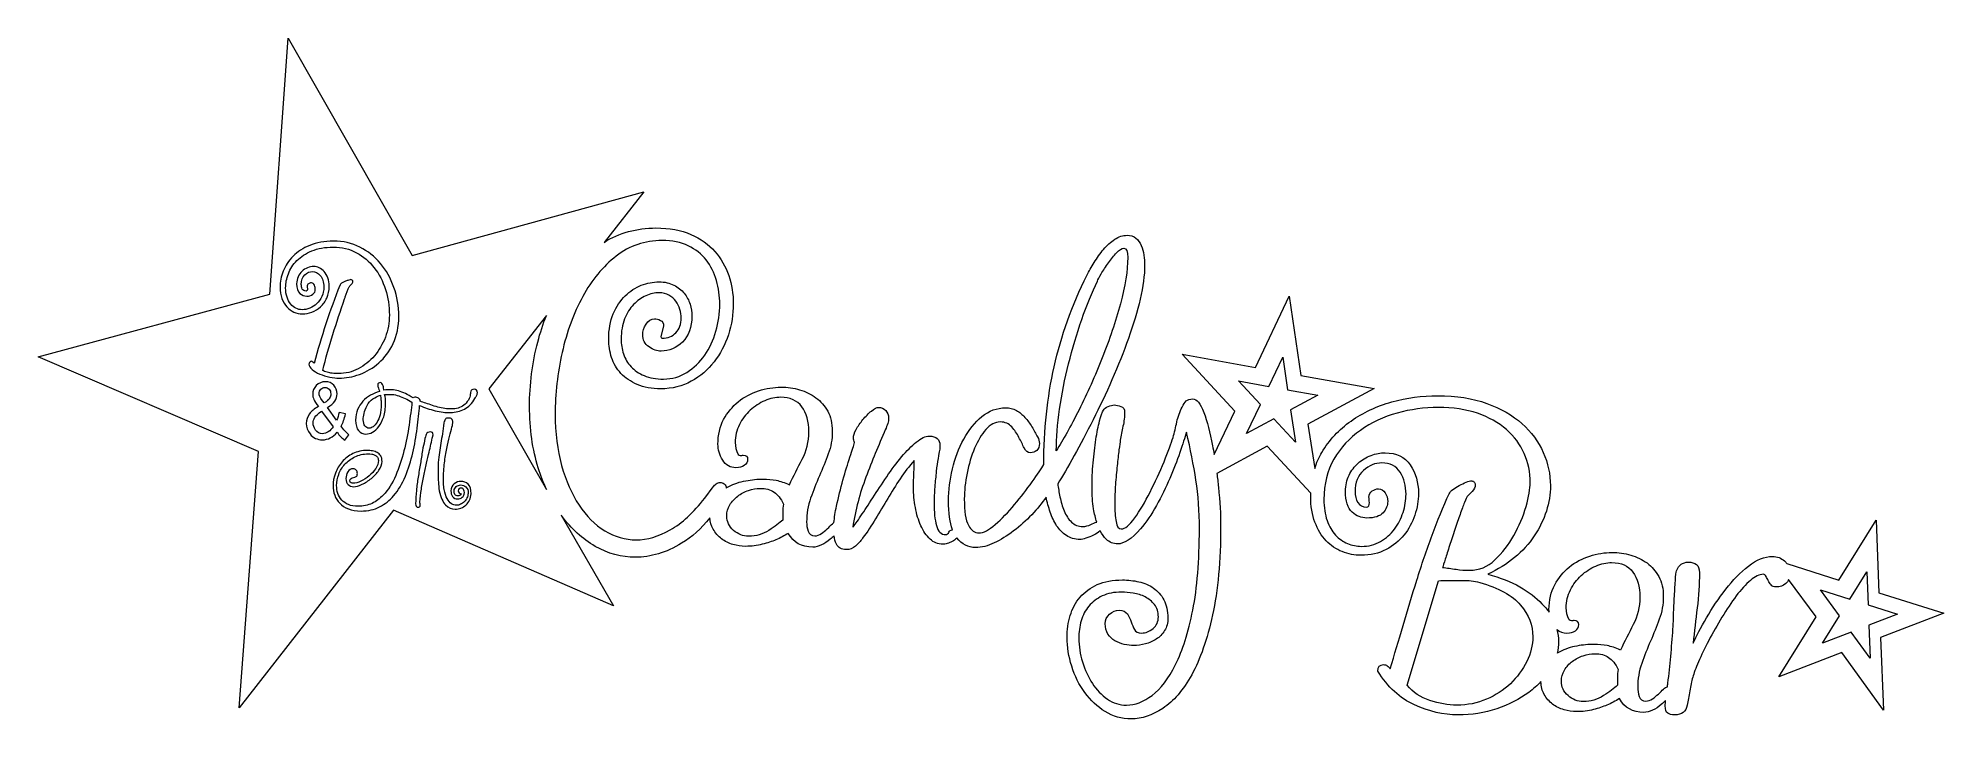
# Model space of a CAD drawing. Header units: centimetres. Extents: x -31.1 to 10.9, y -1.3 to 13.7.
import ezdxf

# ---------------------------------------------------------------- set-up
doc = ezdxf.new("R2010")
doc.units = ezdxf.units.CM
doc.header["$MEASUREMENT"] = 0
doc.layers.add('layer 1', color=7, linetype='Continuous')

msp = doc.modelspace()

# ---------------------------------------------------------------- linework, layer by layer
at = {"layer": 'layer 1', "color": 242, "lineweight": 20}
for points, knots in [([(-25.63143, 13.69788), (-25.63143, 13.69788), (-26.03616, 8.0533), (-26.03616, 8.0533), (-26.03616, 8.0533), (-26.03616, 8.0533), (-31.14459, 6.67313), (-31.14459, 6.67313), (-31.14459, 6.67313), (-31.14459, 6.67313), (-26.291, 4.58581), (-26.291, 4.58581), (-26.291, 4.58581), (-26.291, 4.58581), (-26.71584, -1.05737), (-26.71584, -1.05737), (-26.71584, -1.05737), (-26.71584, -1.05737), (-23.31143, 3.2972), (-23.31143, 3.2972), (-23.31143, 3.2972), (-23.31143, 3.2972), (-18.46557, 1.18968), (-18.46557, 1.18968), (-18.46557, 1.18968), (-18.46557, 1.18968), (-19.61608, 3.1892), (-19.61608, 3.1892), (-19.61608, 3.1892), (-19.61608, 3.1892), (-19.60789, 3.17792), (-19.60789, 3.17792), (-19.60789, 3.17792), (-19.39522, 2.8864), (-19.14753, 2.6603), (-18.86485, 2.49966), (-18.86485, 2.49966), (-18.5822, 2.33901), (-18.28739, 2.25871), (-17.98048, 2.25871), (-17.98048, 2.25871), (-17.64668, 2.25871), (-17.30744, 2.36133), (-16.96286, 2.5666), (-16.96286, 2.5666), (-16.73754, 2.70083), (-16.5295, 2.88908), (-16.33871, 3.1314), (-16.33871, 3.1314), (-16.33289, 3.03733), (-16.30914, 2.95318), (-16.26744, 2.87896), (-16.26744, 2.87896), (-16.21899, 2.79268), (-16.15707, 2.7213), (-16.08169, 2.66478), (-16.08169, 2.66478), (-16.00629, 2.60825), (-15.92285, 2.5666), (-15.83133, 2.53982), (-15.83133, 2.53982), (-15.73977, 2.51306), (-15.64824, 2.49966), (-15.55672, 2.49966), (-15.55672, 2.49966), (-15.4221, 2.49966), (-15.29827, 2.51454), (-15.18521, 2.5443), (-15.18521, 2.5443), (-15.07213, 2.57404), (-14.97252, 2.60676), (-14.88636, 2.64245), (-14.88636, 2.64245), (-14.78945, 2.68411), (-14.69792, 2.73171), (-14.61178, 2.78524), (-14.61178, 2.78524), (-14.4987, 2.58295), (-14.31832, 2.48181), (-14.07065, 2.48181), (-14.07065, 2.48181), (-14.01141, 2.48181), (-13.94816, 2.49816), (-13.88086, 2.53091), (-13.88086, 2.53091), (-13.81355, 2.56362), (-13.74894, 2.60526), (-13.68702, 2.65584), (-13.68702, 2.65584), (-13.65695, 2.68039), (-13.62944, 2.70563), (-13.60444, 2.73161), (-13.60444, 2.73161), (-13.59505, 2.66053), (-13.57759, 2.59958), (-13.55204, 2.54874), (-13.55204, 2.54874), (-13.51165, 2.46843), (-13.44032, 2.42826), (-13.33802, 2.42826), (-13.33802, 2.42826), (-13.25725, 2.42826), (-13.18859, 2.45356), (-13.13206, 2.50413), (-13.13206, 2.50413), (-13.07553, 2.5547), (-13.02303, 2.61271), (-12.97458, 2.67815), (-12.97458, 2.67815), (-12.87228, 2.81499), (-12.77671, 2.95778), (-12.68787, 3.10653), (-12.68787, 3.10653), (-12.59902, 3.25527), (-12.51018, 3.404), (-12.42133, 3.55275), (-12.42133, 3.55275), (-12.33249, 3.70146), (-12.24096, 3.84725), (-12.14674, 3.99003), (-12.14674, 3.99003), (-12.05251, 4.13283), (-11.94886, 4.2667), (-11.83579, 4.39163), (-11.83579, 4.39163), (-11.83579, 4.32024), (-11.83849, 4.23248), (-11.84388, 4.12836), (-11.84388, 4.12836), (-11.84925, 4.02424), (-11.85194, 3.9127), (-11.85194, 3.79369), (-11.85194, 3.79369), (-11.85194, 3.6509), (-11.83849, 3.50514), (-11.81157, 3.3564), (-11.81157, 3.3564), (-11.78464, 3.20768), (-11.74427, 3.07381), (-11.69042, 2.9548), (-11.69042, 2.9548), (-11.63658, 2.83583), (-11.56928, 2.73765), (-11.48851, 2.6603), (-11.48851, 2.6603), (-11.40774, 2.58295), (-11.31352, 2.5443), (-11.20582, 2.5443), (-11.20582, 2.5443), (-11.17892, 2.5443), (-11.14661, 2.55025), (-11.10891, 2.56213), (-11.10891, 2.56213), (-11.07122, 2.57404), (-11.03488, 2.5889), (-10.99988, 2.60676), (-10.99988, 2.60676), (-10.96488, 2.6246), (-10.93393, 2.64692), (-10.90701, 2.67369), (-10.90701, 2.67369), (-10.90306, 2.67761), (-10.8994, 2.68161), (-10.89604, 2.68575), (-10.89604, 2.68575), (-10.78536, 2.54387), (-10.6475, 2.47288), (-10.4825, 2.47288), (-10.4825, 2.47288), (-10.35328, 2.47288), (-10.21733, 2.50711), (-10.07463, 2.57552), (-10.07463, 2.57552), (-9.93195, 2.64394), (-9.78927, 2.73171), (-9.64658, 2.8388), (-9.64658, 2.8388), (-9.50389, 2.94589), (-9.37064, 3.06488), (-9.2468, 3.19576), (-9.2468, 3.19576), (-9.12296, 3.32666), (-9.01798, 3.45459), (-8.93182, 3.57953), (-8.93182, 3.57953), (-8.9049, 3.47243), (-8.87392, 3.36384), (-8.83894, 3.25377), (-8.83894, 3.25377), (-8.80394, 3.14372), (-8.75684, 3.04405), (-8.69761, 2.9548), (-8.69761, 2.9548), (-8.63837, 2.86556), (-8.56703, 2.79268), (-8.48357, 2.73616), (-8.48357, 2.73616), (-8.40012, 2.67964), (-8.29917, 2.65138), (-8.18071, 2.65138), (-8.18071, 2.65138), (-8.1484, 2.65138), (-8.10533, 2.6603), (-8.05149, 2.67815), (-8.05149, 2.67815), (-7.99763, 2.69599), (-7.94245, 2.71831), (-7.88592, 2.74509), (-7.88592, 2.74509), (-7.82938, 2.77187), (-7.78092, 2.80308), (-7.74054, 2.8388), (-7.74054, 2.8388), (-7.74054, 2.8388), (-7.73744, 2.84157), (-7.73744, 2.84157), (-7.73744, 2.84157), (-7.69924, 2.76776), (-7.65457, 2.70583), (-7.60341, 2.65584), (-7.60341, 2.65584), (-7.53342, 2.58741), (-7.44996, 2.55321), (-7.35304, 2.55321), (-7.35304, 2.55321), (-7.21306, 2.55321), (-7.04613, 2.66328), (-6.85232, 2.88343), (-6.85232, 2.88343), (-6.72309, 3.03215), (-6.60462, 3.20469), (-6.49695, 3.40103), (-6.49695, 3.40103), (-6.38926, 3.59736), (-6.29234, 3.79518), (-6.2062, 3.9945), (-6.2062, 3.9945), (-6.12004, 4.1938), (-6.046, 4.38418), (-5.9841, 4.56565), (-5.9841, 4.56565), (-5.92217, 4.74711), (-5.87236, 4.89735), (-5.83468, 5.01635), (-5.83468, 5.01635), (-5.74853, 4.64151), (-5.67988, 4.289), (-5.62872, 3.95882), (-5.62872, 3.95882), (-5.57757, 3.6286), (-5.552, 3.27013), (-5.552, 2.88343), (-5.552, 2.88343), (-5.552, 2.18136), (-5.60047, 1.58492), (-5.69738, 1.09408), (-5.69738, 1.09408), (-5.7943, 0.60323), (-5.92083, 0.20314), (-6.07697, -0.10624), (-6.07697, -0.10624), (-6.23313, -0.41563), (-6.40542, -0.64172), (-6.59387, -0.78449), (-6.59387, -0.78449), (-6.78232, -0.92729), (-6.97077, -0.99869), (-7.15921, -0.99869), (-7.15921, -0.99869), (-7.30998, -0.99869), (-7.44996, -0.95406), (-7.57919, -0.86482), (-7.57919, -0.86482), (-7.70842, -0.77557), (-7.81878, -0.66104), (-7.91031, -0.52122), (-7.91031, -0.52122), (-8.00186, -0.38142), (-8.07454, -0.22376), (-8.12838, -0.04824), (-8.12838, -0.04824), (-8.18223, 0.12726), (-8.20915, 0.30129), (-8.20915, 0.47383), (-8.20915, 0.47383), (-8.20915, 0.60473), (-8.19165, 0.73264), (-8.15665, 0.85758), (-8.15665, 0.85758), (-8.12166, 0.98252), (-8.06512, 1.09111), (-7.98705, 1.18332), (-7.98705, 1.18332), (-7.90897, 1.27555), (-7.81071, 1.3499), (-7.69226, 1.40642), (-7.69226, 1.40642), (-7.5738, 1.46295), (-7.43112, 1.4912), (-7.2642, 1.4912), (-7.2642, 1.4912), (-7.18883, 1.4912), (-7.10403, 1.48377), (-7.0098, 1.4689), (-7.0098, 1.4689), (-6.91558, 1.45403), (-6.82808, 1.42577), (-6.74731, 1.38411), (-6.74731, 1.38411), (-6.66655, 1.34248), (-6.5979, 1.28595), (-6.54137, 1.21456), (-6.54137, 1.21456), (-6.48483, 1.14317), (-6.45656, 1.05392), (-6.45656, 0.94683), (-6.45656, 0.94683), (-6.45656, 0.83974), (-6.4956, 0.75347), (-6.57368, 0.68801), (-6.57368, 0.68801), (-6.65175, 0.62258), (-6.73654, 0.58985), (-6.82808, 0.58985), (-6.82808, 0.58985), (-6.90347, 0.58985), (-6.95462, 0.61513), (-6.98154, 0.66571), (-6.98154, 0.66571), (-7.00844, 0.71627), (-7.03269, 0.77281), (-7.05422, 0.83526), (-7.05422, 0.83526), (-7.07575, 0.89773), (-7.10403, 0.95575), (-7.13903, 1.0093), (-7.13903, 1.0093), (-7.17402, 1.06285), (-7.23459, 1.08961), (-7.32074, 1.08961), (-7.32074, 1.08961), (-7.39613, 1.08961), (-7.46611, 1.06135), (-7.53072, 1.00482), (-7.53072, 1.00482), (-7.59535, 0.94831), (-7.62765, 0.87841), (-7.62765, 0.79511), (-7.62765, 0.79511), (-7.62765, 0.70588), (-7.60746, 0.63001), (-7.56707, 0.56754), (-7.56707, 0.56754), (-7.52669, 0.50508), (-7.47554, 0.45598), (-7.41361, 0.4203), (-7.41361, 0.4203), (-7.35171, 0.38458), (-7.28306, 0.35783), (-7.20767, 0.33996), (-7.20767, 0.33996), (-7.1323, 0.32213), (-7.06229, 0.31321), (-6.99768, 0.31321), (-6.99768, 0.31321), (-6.91691, 0.31321), (-6.83213, 0.32509), (-6.74328, 0.34888), (-6.74328, 0.34888), (-6.65444, 0.3727), (-6.57368, 0.40839), (-6.50097, 0.45598), (-6.50097, 0.45598), (-6.4283, 0.50359), (-6.36772, 0.56605), (-6.31927, 0.64339), (-6.31927, 0.64339), (-6.27081, 0.72073), (-6.24657, 0.81296), (-6.24657, 0.92005), (-6.24657, 0.92005), (-6.24657, 1.0807), (-6.27619, 1.21456), (-6.33543, 1.32166), (-6.33543, 1.32166), (-6.39464, 1.42875), (-6.47137, 1.51502), (-6.56559, 1.58045), (-6.56559, 1.58045), (-6.65982, 1.64591), (-6.76616, 1.69201), (-6.88462, 1.71879), (-6.88462, 1.71879), (-7.00307, 1.74555), (-7.12421, 1.75894), (-7.24806, 1.75894), (-7.24806, 1.75894), (-7.46342, 1.75894), (-7.64784, 1.72473), (-7.80128, 1.65633), (-7.80128, 1.65633), (-7.95475, 1.5879), (-8.08129, 1.49568), (-8.18088, 1.37966), (-8.18088, 1.37966), (-8.2805, 1.26363), (-8.35318, 1.12827), (-8.39895, 0.97361), (-8.39895, 0.97361), (-8.44472, 0.81891), (-8.4676, 0.65828), (-8.4676, 0.49168), (-8.4676, 0.49168), (-8.4676, 0.28346), (-8.43394, 0.07223), (-8.36663, -0.14194), (-8.36663, -0.14194), (-8.29934, -0.35613), (-8.20242, -0.54949), (-8.07589, -0.72202), (-8.07589, -0.72202), (-7.94935, -0.89456), (-7.79995, -1.03438), (-7.62765, -1.14147), (-7.62765, -1.14147), (-7.45536, -1.24856), (-7.2642, -1.30212), (-7.05422, -1.30212), (-7.05422, -1.30212), (-6.8227, -1.30212), (-6.58982, -1.22477), (-6.3556, -1.07009), (-6.3556, -1.07009), (-6.12139, -0.91539), (-5.91005, -0.66849), (-5.72161, -0.32936), (-5.72161, -0.32936), (-5.53315, 0.00976), (-5.3797, 0.44854), (-5.26125, 0.98698), (-5.26125, 0.98698), (-5.1428, 1.52541), (-5.08357, 2.1784), (-5.08357, 2.94589), (-5.08357, 2.94589), (-5.08357, 3.19576), (-5.09972, 3.48133), (-5.13201, 3.80262), (-5.13201, 3.80262), (-5.14238, 3.90574), (-5.15389, 4.00716), (-5.16647, 4.10691), (-5.16647, 4.10691), (-5.16647, 4.10691), (-4.0558, 4.7097), (-4.0558, 4.7097), (-4.0558, 4.7097), (-4.0558, 4.7097), (-3.09756, 3.66906), (-3.09756, 3.66906), (-3.09756, 3.66906), (-3.09812, 3.64804), (-3.0984, 3.62685), (-3.0984, 3.60551), (-3.0984, 3.60551), (-3.0984, 3.38537), (-3.06744, 3.19351), (-3.00552, 3.02988), (-3.00552, 3.02988), (-2.94361, 2.86626), (-2.8615, 2.73093), (-2.75919, 2.62384), (-2.75919, 2.62384), (-2.6569, 2.51675), (-2.53842, 2.43641), (-2.40382, 2.38287), (-2.40382, 2.38287), (-2.26922, 2.32933), (-2.13191, 2.30255), (-1.99194, 2.30255), (-1.99194, 2.30255), (-1.78195, 2.30255), (-1.59753, 2.34418), (-1.43869, 2.42749), (-1.43869, 2.42749), (-1.27985, 2.5108), (-1.14794, 2.61789), (-1.04294, 2.74878), (-1.04294, 2.74878), (-0.93796, 2.87966), (-0.85853, 3.02543), (-0.8047, 3.18606), (-0.8047, 3.18606), (-0.75085, 3.3467), (-0.72393, 3.50735), (-0.72393, 3.66797), (-0.72393, 3.66797), (-0.72393, 3.90595), (-0.7845, 4.1142), (-0.90563, 4.2927), (-0.90563, 4.2927), (-1.0268, 4.47117), (-1.21121, 4.56042), (-1.45889, 4.56042), (-1.45889, 4.56042), (-1.56119, 4.56042), (-1.66484, 4.5411), (-1.76982, 4.50241), (-1.76982, 4.50241), (-1.87482, 4.46374), (-1.96905, 4.40721), (-2.05251, 4.33285), (-2.05251, 4.33285), (-2.13596, 4.25847), (-2.20326, 4.16922), (-2.25441, 4.06511), (-2.25441, 4.06511), (-2.30556, 3.961), (-2.33114, 3.84349), (-2.33114, 3.7126), (-2.33114, 3.7126), (-2.33114, 3.49246), (-2.28269, 3.33926), (-2.18577, 3.253), (-2.18577, 3.253), (-2.08886, 3.16674), (-1.98116, 3.1236), (-1.8627, 3.1236), (-1.8627, 3.1236), (-1.6904, 3.1236), (-1.57059, 3.16226), (-1.5033, 3.2396), (-1.5033, 3.2396), (-1.436, 3.31696), (-1.40234, 3.40024), (-1.40234, 3.48949), (-1.40234, 3.48949), (-1.40234, 3.56088), (-1.42119, 3.62485), (-1.45889, 3.68138), (-1.45889, 3.68138), (-1.49657, 3.73789), (-1.54503, 3.76616), (-1.60426, 3.76616), (-1.60426, 3.76616), (-1.65272, 3.76616), (-1.69983, 3.75126), (-1.74561, 3.72153), (-1.74561, 3.72153), (-1.79137, 3.69177), (-1.81425, 3.64418), (-1.81425, 3.57873), (-1.81425, 3.57873), (-1.81425, 3.56683), (-1.81291, 3.55047), (-1.81021, 3.52966), (-1.81021, 3.52966), (-1.80752, 3.50883), (-1.80616, 3.4865), (-1.80616, 3.46272), (-1.80616, 3.46272), (-1.80616, 3.39728), (-1.82501, 3.36456), (-1.8627, 3.36456), (-1.8627, 3.36456), (-1.95423, 3.36456), (-2.0202, 3.39878), (-2.06057, 3.46718), (-2.06057, 3.46718), (-2.10097, 3.53561), (-2.12116, 3.61444), (-2.12116, 3.70369), (-2.12116, 3.70369), (-2.12116, 3.90595), (-2.05924, 4.06213), (-1.9354, 4.1722), (-1.9354, 4.1722), (-1.81155, 4.28228), (-1.67694, 4.33731), (-1.53157, 4.33731), (-1.53157, 4.33731), (-1.3485, 4.33731), (-1.2139, 4.26889), (-1.12776, 4.13205), (-1.12776, 4.13205), (-1.0416, 3.9952), (-0.99853, 3.83457), (-0.99853, 3.65013), (-0.99853, 3.65013), (-0.99853, 3.51925), (-1.02007, 3.38537), (-1.06313, 3.24852), (-1.06313, 3.24852), (-1.10622, 3.1117), (-1.16949, 2.98824), (-1.25292, 2.87817), (-1.25292, 2.87817), (-1.33639, 2.76811), (-1.43869, 2.67737), (-1.55984, 2.60597), (-1.55984, 2.60597), (-1.68099, 2.53459), (-1.82233, 2.49889), (-1.98385, 2.49889), (-1.98385, 2.49889), (-2.08616, 2.49889), (-2.18712, 2.51971), (-2.28671, 2.56137), (-2.28671, 2.56137), (-2.38633, 2.60301), (-2.47518, 2.66547), (-2.55323, 2.74878), (-2.55323, 2.74878), (-2.63132, 2.83206), (-2.69324, 2.93915), (-2.739, 3.07006), (-2.739, 3.07006), (-2.78478, 3.20095), (-2.80765, 3.35562), (-2.80765, 3.53411), (-2.80765, 3.53411), (-2.80765, 3.87325), (-2.73363, 4.16922), (-2.58556, 4.4221), (-2.58556, 4.4221), (-2.43749, 4.67493), (-2.24365, 4.88615), (-2.00405, 5.05572), (-2.00405, 5.05572), (-1.76444, 5.22528), (-1.49524, 5.35172), (-1.1964, 5.43501), (-1.1964, 5.43501), (-0.89757, 5.5183), (-0.59471, 5.55994), (-0.28781, 5.55994), (-0.28781, 5.55994), (0.03526, 5.55994), (0.32333, 5.51681), (0.57638, 5.43055), (0.57638, 5.43055), (0.82945, 5.34428), (1.04212, 5.22528), (1.21441, 5.07357), (1.21441, 5.07357), (1.38671, 4.92185), (1.51728, 4.74634), (1.60612, 4.54704), (1.60612, 4.54704), (1.69497, 4.34771), (1.73938, 4.13205), (1.73938, 3.90002), (1.73938, 3.90002), (1.73938, 3.76913), (1.70842, 3.5951), (1.64651, 3.37794), (1.64651, 3.37794), (1.5846, 3.16078), (1.49576, 2.94808), (1.37999, 2.73984), (1.37999, 2.73984), (1.26422, 2.5316), (1.12423, 2.35163), (0.96001, 2.19992), (0.96001, 2.19992), (0.79578, 2.04821), (0.61137, 1.97233), (0.40678, 1.97233), (0.40678, 1.97233), (0.30447, 1.97233), (0.20351, 1.97979), (0.10391, 1.99466), (0.10391, 1.99466), (0.00429, 2.00953), (-0.09397, 2.02292), (-0.19088, 2.03481), (-0.19088, 2.03481), (-0.18011, 2.07053), (-0.16126, 2.13151), (-0.13435, 2.21777), (-0.13435, 2.21777), (-0.10743, 2.30403), (-0.07512, 2.40371), (-0.03744, 2.51675), (-0.03744, 2.51675), (0.00027, 2.62977), (0.0393, 2.74728), (0.07968, 2.86926), (0.07968, 2.86926), (0.12007, 2.99121), (0.15775, 3.10277), (0.19274, 3.20391), (0.19274, 3.20391), (0.22775, 3.30505), (0.26005, 3.39282), (0.28967, 3.46718), (0.28967, 3.46718), (0.31928, 3.54155), (0.33948, 3.5847), (0.35023, 3.59659), (0.35023, 3.59659), (0.37716, 3.62634), (0.41351, 3.6635), (0.45927, 3.70813), (0.45927, 3.70813), (0.50503, 3.75275), (0.52793, 3.80184), (0.52793, 3.85539), (0.52793, 3.85539), (0.52793, 3.88513), (0.5185, 3.90746), (0.49965, 3.92232), (0.49965, 3.92232), (0.4808, 3.93721), (0.46061, 3.94464), (0.43907, 3.94464), (0.43907, 3.94464), (0.41754, 3.94464), (0.3812, 3.93422), (0.33004, 3.9134), (0.33004, 3.9134), (0.27889, 3.89258), (0.22775, 3.86878), (0.1766, 3.842), (0.1766, 3.842), (0.12545, 3.81523), (0.07834, 3.78549), (0.03526, 3.75275), (0.03526, 3.75275), (-0.00782, 3.72004), (-0.03474, 3.68881), (-0.0455, 3.65907), (-0.0455, 3.65907), (-0.18011, 3.37348), (-0.30664, 3.06855), (-0.42511, 2.7443), (-0.42511, 2.7443), (-0.54357, 2.42006), (-0.65528, 2.08985), (-0.76026, 1.7537), (-0.76026, 1.7537), (-0.86527, 1.41755), (-0.96623, 1.08437), (-1.06313, 0.75417), (-1.06313, 0.75417), (-1.16006, 0.42399), (-1.25429, 0.10715), (-1.34581, -0.19626), (-1.34581, -0.19626), (-1.36197, -0.17247), (-1.38351, -0.15165), (-1.41042, -0.1338), (-1.41042, -0.1338), (-1.43734, -0.11595), (-1.46427, -0.10702), (-1.49119, -0.10702), (-1.49119, -0.10702), (-1.57734, -0.10702), (-1.62041, -0.15463), (-1.62041, -0.24982), (-1.62041, -0.24982), (-1.39965, -0.60086), (-1.13044, -0.84924), (-0.81276, -0.995), (-0.81276, -0.995), (-0.4951, -1.14077), (-0.17474, -1.21365), (0.14832, -1.21365), (0.14832, -1.21365), (0.44984, -1.21365), (0.73387, -1.16904), (1.0004, -1.07979), (1.0004, -1.07979), (1.26692, -0.99054), (1.50247, -0.87005), (1.70708, -0.71833), (1.70708, -0.71833), (1.80664, -0.64452), (1.89601, -0.56577), (1.97515, -0.48209), (1.97515, -0.48209), (1.97762, -0.5877), (2.00177, -0.68132), (2.04763, -0.76296), (2.04763, -0.76296), (2.09608, -0.84924), (2.158, -0.92062), (2.23338, -0.97714), (2.23338, -0.97714), (2.30878, -1.03367), (2.39223, -1.07532), (2.48376, -1.10209), (2.48376, -1.10209), (2.57528, -1.12887), (2.66683, -1.14225), (2.75836, -1.14225), (2.75836, -1.14225), (2.89296, -1.14225), (3.0168, -1.12738), (3.12986, -1.09762), (3.12986, -1.09762), (3.24294, -1.06788), (3.34256, -1.03515), (3.4287, -0.99945), (3.4287, -0.99945), (3.52563, -0.95781), (3.61714, -0.91022), (3.7033, -0.85668), (3.7033, -0.85668), (3.81638, -1.05897), (3.99675, -1.1601), (4.24443, -1.1601), (4.24443, -1.1601), (4.30367, -1.1601), (4.36691, -1.14374), (4.43422, -1.11101), (4.43422, -1.11101), (4.50152, -1.0783), (4.56613, -1.03665), (4.62805, -0.98608), (4.62805, -0.98608), (4.66194, -0.95841), (4.6926, -0.92984), (4.72005, -0.90036), (4.72005, -0.90036), (4.7171, -0.93935), (4.71562, -0.97832), (4.71562, -1.01732), (4.71562, -1.01732), (4.71562, -1.1006), (4.73312, -1.15414), (4.76812, -1.17794), (4.76812, -1.17794), (4.80313, -1.20175), (4.85562, -1.21365), (4.92562, -1.21365), (4.92562, -1.21365), (5.07638, -1.21365), (5.16791, -1.14225), (5.20022, -0.99945), (5.20022, -0.99945), (5.22176, -0.90427), (5.24059, -0.80016), (5.25676, -0.68712), (5.25676, -0.68712), (5.27291, -0.57408), (5.29444, -0.47292), (5.32136, -0.38367), (5.32136, -0.38367), (5.34289, -0.30037), (5.38464, -0.18733), (5.44656, -0.04455), (5.44656, -0.04455), (5.50847, 0.09825), (5.58386, 0.25442), (5.6727, 0.42399), (5.6727, 0.42399), (5.76153, 0.59355), (5.85844, 0.76459), (5.96345, 0.93711), (5.96345, 0.93711), (6.06843, 1.10967), (6.17343, 1.26582), (6.27843, 1.40565), (6.27843, 1.40565), (6.38341, 1.54548), (6.48841, 1.66001), (6.5934, 1.74925), (6.5934, 1.74925), (6.69839, 1.83848), (6.79127, 1.88311), (6.87204, 1.88311), (6.87204, 1.88311), (6.89896, 1.88311), (6.92051, 1.86822), (6.93666, 1.83848), (6.93666, 1.83848), (6.95281, 1.80873), (6.96895, 1.7775), (6.98511, 1.74477), (6.98511, 1.74477), (7.00125, 1.71205), (7.02146, 1.68083), (7.04568, 1.65108), (7.04568, 1.65108), (7.06991, 1.62131), (7.10895, 1.60646), (7.1628, 1.60646), (7.1628, 1.60646), (7.24357, 1.60646), (7.31222, 1.63024), (7.36875, 1.67784), (7.36875, 1.67784), (7.39826, 1.70269), (7.42006, 1.73404), (7.43416, 1.77186), (7.43416, 1.77186), (7.43416, 1.77186), (8.03902, 0.94329), (8.03902, 0.94329), (8.03902, 0.94329), (8.03902, 0.94329), (7.21509, -0.37659), (7.21509, -0.37659), (7.21509, -0.37659), (7.21509, -0.37659), (8.60653, 0.16287), (8.60653, 0.16287), (8.60653, 0.16287), (8.60653, 0.16287), (9.52795, -1.10923), (9.52795, -1.10923), (9.52795, -1.10923), (9.52795, -1.10923), (9.46201, 0.49253), (9.46201, 0.49253), (9.46201, 0.49253), (9.46201, 0.49253), (10.85542, 1.02617), (10.85542, 1.02617), (10.85542, 1.02617), (10.85542, 1.02617), (9.42325, 1.47665), (9.42325, 1.47665), (9.42325, 1.47665), (9.42325, 1.47665), (9.36297, 3.07858), (9.36297, 3.07858), (9.36297, 3.07858), (9.36297, 3.07858), (8.54378, 1.75525), (8.54378, 1.75525), (8.54378, 1.75525), (8.54378, 1.75525), (7.39252, 2.12251), (7.39252, 2.12251), (7.39252, 2.12251), (7.37882, 2.14277), (7.36282, 2.16113), (7.34453, 2.17761), (7.34453, 2.17761), (7.27182, 2.24305), (7.18165, 2.27578), (7.07396, 2.27578), (7.07396, 2.27578), (6.90165, 2.27578), (6.72667, 2.20588), (6.54899, 2.06605), (6.54899, 2.06605), (6.3713, 1.92624), (6.20439, 1.75519), (6.04823, 1.55289), (6.04823, 1.55289), (5.89211, 1.35062), (5.75076, 1.14088), (5.62423, 0.92373), (5.62423, 0.92373), (5.49771, 0.70658), (5.39943, 0.52066), (5.32945, 0.36596), (5.32945, 0.36596), (5.35636, 0.62181), (5.38598, 0.8806), (5.41829, 1.14238), (5.41829, 1.14238), (5.45059, 1.40417), (5.46675, 1.66298), (5.46675, 1.91881), (5.46675, 1.91881), (5.46675, 2.00806), (5.44519, 2.06904), (5.40213, 2.10175), (5.40213, 2.10175), (5.35906, 2.13447), (5.29982, 2.15083), (5.22444, 2.15083), (5.22444, 2.15083), (5.09522, 2.15083), (5.00908, 2.08838), (4.966, 1.96343), (4.966, 1.96343), (4.95524, 1.93368), (4.94581, 1.85929), (4.93773, 1.74032), (4.93773, 1.74032), (4.92966, 1.62131), (4.92159, 1.49192), (4.91351, 1.35212), (4.91351, 1.35212), (4.90543, 1.2123), (4.90004, 1.07841), (4.89734, 0.95051), (4.89734, 0.95051), (4.89466, 0.82261), (4.89062, 0.73187), (4.88523, 0.67832), (4.88523, 0.67832), (4.86909, 0.47603), (4.85294, 0.27523), (4.83678, 0.07592), (4.83678, 0.07592), (4.82063, -0.12339), (4.79909, -0.3212), (4.77217, -0.51754), (4.77217, -0.51754), (4.76868, -0.54448), (4.76505, -0.57141), (4.76128, -0.59835), (4.76128, -0.59835), (4.7363, -0.60127), (4.70804, -0.61747), (4.6765, -0.64697), (4.6765, -0.64697), (4.64152, -0.67968), (4.60382, -0.71537), (4.56344, -0.75405), (4.56344, -0.75405), (4.52305, -0.79272), (4.47998, -0.82842), (4.43422, -0.86114), (4.43422, -0.86114), (4.38844, -0.89385), (4.33865, -0.91022), (4.2848, -0.91022), (4.2848, -0.91022), (4.20942, -0.91022), (4.16097, -0.876), (4.13942, -0.80759), (4.13942, -0.80759), (4.11789, -0.73916), (4.10712, -0.67222), (4.10712, -0.60679), (4.10712, -0.60679), (4.10712, -0.42236), (4.13674, -0.24685), (4.19597, -0.08025), (4.19597, -0.08025), (4.2552, 0.08633), (4.3198, 0.24996), (4.3898, 0.41058), (4.3898, 0.41058), (4.45979, 0.57123), (4.52441, 0.73187), (4.58363, 0.8925), (4.58363, 0.8925), (4.64286, 1.05315), (4.67247, 1.21973), (4.67247, 1.39227), (4.67247, 1.39227), (4.67247, 1.56481), (4.63882, 1.71205), (4.57151, 1.83403), (4.57151, 1.83403), (4.50421, 1.956), (4.41806, 2.05564), (4.31308, 2.13298), (4.31308, 2.13298), (4.20808, 2.21031), (4.08827, 2.26834), (3.95367, 2.30702), (3.95367, 2.30702), (3.81907, 2.34568), (3.68176, 2.36503), (3.54178, 2.36503), (3.54178, 2.36503), (3.38025, 2.36503), (3.21602, 2.33825), (3.04909, 2.2847), (3.04909, 2.2847), (2.88219, 2.23116), (2.73279, 2.15083), (2.60086, 2.04375), (2.60086, 2.04375), (2.46895, 1.93666), (2.36127, 1.80576), (2.27781, 1.65108), (2.27781, 1.65108), (2.19434, 1.49637), (2.15261, 1.31492), (2.15261, 1.10668), (2.15261, 1.10668), (2.15261, 1.0864), (2.15363, 1.06618), (2.15567, 1.04606), (2.15567, 1.04606), (2.11065, 1.11039), (2.05806, 1.17371), (1.99782, 1.23609), (1.99782, 1.23609), (1.86862, 1.36996), (1.70574, 1.49341), (1.50921, 1.60646), (1.50921, 1.60646), (1.31268, 1.7195), (1.07712, 1.81171), (0.80252, 1.88311), (0.80252, 1.88311), (1.24942, 2.09134), (1.5913, 2.37394), (1.82823, 2.73093), (1.82823, 2.73093), (2.06514, 3.08791), (2.18359, 3.45677), (2.18359, 3.83753), (2.18359, 3.83753), (2.18359, 4.08741), (2.1311, 4.33136), (2.0261, 4.56934), (2.0261, 4.56934), (1.9211, 4.80732), (1.76497, 5.01853), (1.55767, 5.20298), (1.55767, 5.20298), (1.35037, 5.38741), (1.09193, 5.53615), (0.78233, 5.64919), (0.78233, 5.64919), (0.47273, 5.76223), (0.11063, 5.81875), (-0.30395, 5.81875), (-0.30395, 5.81875), (-0.64316, 5.81875), (-0.97968, 5.77263), (-1.31351, 5.68043), (-1.31351, 5.68043), (-1.64734, 5.58821), (-1.94616, 5.44839), (-2.20999, 5.26099), (-2.20999, 5.26099), (-2.47382, 5.07357), (-2.68785, 4.84302), (-2.85208, 4.56934), (-2.85208, 4.56934), (-2.91869, 4.45832), (-2.97181, 4.33945), (-3.0114, 4.21276), (-3.0114, 4.21276), (-3.0114, 4.21276), (-3.15887, 5.19411), (-3.15887, 5.19411), (-3.15887, 5.19411), (-3.15887, 5.19411), (-1.69759, 5.97956), (-1.69759, 5.97956), (-1.69759, 5.97956), (-1.69759, 5.97956), (-3.3179, 6.26524), (-3.3179, 6.26524), (-3.3179, 6.26524), (-3.3179, 6.26524), (-3.57364, 8.00918), (-3.57364, 8.00918), (-3.57364, 8.00918), (-3.57364, 8.00918), (-4.31311, 6.44281), (-4.31311, 6.44281), (-4.31311, 6.44281), (-4.31311, 6.44281), (-5.93245, 6.73517), (-5.93245, 6.73517), (-5.93245, 6.73517), (-5.93245, 6.73517), (-4.76915, 5.48142), (-4.76915, 5.48142), (-4.76915, 5.48142), (-4.76915, 5.48142), (-5.22674, 4.52133), (-5.22674, 4.52133), (-5.22674, 4.52133), (-5.23771, 4.58749), (-5.24921, 4.65285), (-5.26125, 4.71737), (-5.26125, 4.71737), (-5.31509, 5.00592), (-5.3797, 5.24986), (-5.4551, 5.44917), (-5.4551, 5.44917), (-5.53046, 5.64848), (-5.61123, 5.74812), (-5.69738, 5.74812), (-5.69738, 5.74812), (-5.76199, 5.74812), (-5.81046, 5.73326), (-5.84274, 5.70351), (-5.84274, 5.70351), (-5.87505, 5.67378), (-5.90466, 5.62915), (-5.9316, 5.56967), (-5.9316, 5.56967), (-5.98543, 5.46851), (-6.02447, 5.35843), (-6.04872, 5.23944), (-6.04872, 5.23944), (-6.07293, 5.12045), (-6.1012, 5.00741), (-6.1335, 4.90031), (-6.1335, 4.90031), (-6.17119, 4.76943), (-6.23715, 4.59094), (-6.33137, 4.36485), (-6.33137, 4.36485), (-6.42561, 4.13878), (-6.5279, 3.91566), (-6.63828, 3.69553), (-6.63828, 3.69553), (-6.74866, 3.4754), (-6.86174, 3.28502), (-6.97749, 3.12438), (-6.97749, 3.12438), (-7.09326, 2.96374), (-7.19152, 2.88343), (-7.27229, 2.88343), (-7.27229, 2.88343), (-7.33151, 2.88343), (-7.37055, 2.93696), (-7.38939, 3.04405), (-7.38939, 3.04405), (-7.40824, 3.15116), (-7.41766, 3.28502), (-7.41766, 3.44566), (-7.41766, 3.44566), (-7.41766, 3.57654), (-7.41227, 3.71487), (-7.4015, 3.86063), (-7.4015, 3.86063), (-7.39075, 4.00639), (-7.37862, 4.14473), (-7.36516, 4.27562), (-7.36516, 4.27562), (-7.35171, 4.40651), (-7.33824, 4.52252), (-7.32478, 4.62365), (-7.32478, 4.62365), (-7.31131, 4.72481), (-7.3019, 4.79621), (-7.2965, 4.83785), (-7.2965, 4.83785), (-7.28036, 4.93899), (-7.26017, 5.04161), (-7.23594, 5.14575), (-7.23594, 5.14575), (-7.21171, 5.24986), (-7.1996, 5.35547), (-7.1996, 5.46256), (-7.1996, 5.46256), (-7.1996, 5.52206), (-7.22652, 5.56221), (-7.28036, 5.58304), (-7.28036, 5.58304), (-7.33421, 5.60386), (-7.38265, 5.61425), (-7.42575, 5.61425), (-7.42575, 5.61425), (-7.4688, 5.61425), (-7.51457, 5.60386), (-7.56303, 5.58304), (-7.56303, 5.58304), (-7.61149, 5.56221), (-7.6465, 5.53395), (-7.66803, 5.49826), (-7.66803, 5.49826), (-7.69495, 5.45661), (-7.72322, 5.37778), (-7.75282, 5.26174), (-7.75282, 5.26174), (-7.78244, 5.14575), (-7.80938, 5.0089), (-7.83359, 4.85123), (-7.83359, 4.85123), (-7.85782, 4.69358), (-7.87803, 4.52252), (-7.89418, 4.33809), (-7.89418, 4.33809), (-7.91031, 4.15365), (-7.9184, 3.97218), (-7.9184, 3.79369), (-7.9184, 3.79369), (-7.9184, 3.63306), (-7.90628, 3.47688), (-7.88206, 3.32518), (-7.88206, 3.32518), (-7.86489, 3.21771), (-7.84233, 3.11994), (-7.81436, 3.03189), (-7.81436, 3.03189), (-7.85914, 3.01971), (-7.90183, 3.00295), (-7.94245, 2.98158), (-7.94245, 2.98158), (-7.99899, 2.95185), (-8.05956, 2.93696), (-8.12418, 2.93696), (-8.12418, 2.93696), (-8.2211, 2.93696), (-8.30321, 2.9697), (-8.37051, 3.03512), (-8.37051, 3.03512), (-8.43781, 3.10058), (-8.49166, 3.18237), (-8.53203, 3.28055), (-8.53203, 3.28055), (-8.57241, 3.37872), (-8.60337, 3.48133), (-8.62492, 3.58845), (-8.62492, 3.58845), (-8.64646, 3.69553), (-8.6626, 3.79073), (-8.67336, 3.87403), (-8.67336, 3.87403), (-8.56568, 4.04656), (-8.44453, 4.25479), (-8.30993, 4.49871), (-8.30993, 4.49871), (-8.17533, 4.74265), (-8.03668, 5.00592), (-7.89399, 5.28853), (-7.89399, 5.28853), (-7.7513, 5.57113), (-7.61266, 5.86564), (-7.47806, 6.17205), (-7.47806, 6.17205), (-7.34345, 6.47844), (-7.22231, 6.78188), (-7.11462, 7.08234), (-7.11462, 7.08234), (-7.00693, 7.38278), (-6.92079, 7.67133), (-6.85617, 7.94799), (-6.85617, 7.94799), (-6.79157, 8.22465), (-6.75925, 8.47305), (-6.75925, 8.69318), (-6.75925, 8.69318), (-6.75925, 8.76456), (-6.76464, 8.83895), (-6.7754, 8.91627), (-6.7754, 8.91627), (-6.78618, 8.99363), (-6.80636, 9.06504), (-6.83598, 9.13048), (-6.83598, 9.13048), (-6.8656, 9.19592), (-6.90464, 9.24946), (-6.95309, 9.29111), (-6.95309, 9.29111), (-7.00156, 9.33275), (-7.06615, 9.35358), (-7.14692, 9.35358), (-7.14692, 9.35358), (-7.23846, 9.35358), (-7.32864, 9.32383), (-7.41749, 9.26434), (-7.41749, 9.26434), (-7.50632, 9.20483), (-7.58843, 9.13048), (-7.66383, 9.04122), (-7.66383, 9.04122), (-7.73919, 8.952), (-7.80784, 8.85679), (-7.86977, 8.75566), (-7.86977, 8.75566), (-7.93169, 8.65451), (-7.98419, 8.56228), (-8.02725, 8.47899), (-8.02725, 8.47899), (-8.36108, 7.8067), (-8.60337, 7.1329), (-8.75413, 6.45763), (-8.75413, 6.45763), (-8.9049, 5.78235), (-8.98026, 5.06394), (-8.98026, 4.30239), (-8.98026, 4.30239), (-9.03413, 4.21315), (-9.12027, 4.08523), (-9.23872, 3.91865), (-9.23872, 3.91865), (-9.35718, 3.75205), (-9.48639, 3.58547), (-9.62639, 3.41888), (-9.62639, 3.41888), (-9.76639, 3.25228), (-9.90772, 3.10653), (-10.05041, 2.98158), (-10.05041, 2.98158), (-10.19308, 2.85665), (-10.31289, 2.79417), (-10.4098, 2.79417), (-10.4098, 2.79417), (-10.50672, 2.79417), (-10.5848, 2.85069), (-10.64403, 2.96374), (-10.64403, 2.96374), (-10.70325, 3.07678), (-10.73287, 3.27013), (-10.73287, 3.54381), (-10.73287, 3.54381), (-10.73287, 3.72231), (-10.71268, 3.9112), (-10.67229, 4.11051), (-10.67229, 4.11051), (-10.63191, 4.30983), (-10.57672, 4.49277), (-10.50672, 4.65936), (-10.50672, 4.65936), (-10.43674, 4.82596), (-10.35328, 4.96427), (-10.25636, 5.07435), (-10.25636, 5.07435), (-10.15944, 5.18441), (-10.05444, 5.23944), (-9.94137, 5.23944), (-9.94137, 5.23944), (-9.83369, 5.23944), (-9.74889, 5.20375), (-9.68695, 5.13235), (-9.68695, 5.13235), (-9.62505, 5.06097), (-9.57255, 4.98362), (-9.52947, 4.90031), (-9.52947, 4.90031), (-9.48639, 4.81703), (-9.44736, 4.73967), (-9.41237, 4.66828), (-9.41237, 4.66828), (-9.37737, 4.59691), (-9.33295, 4.5612), (-9.27911, 4.5612), (-9.27911, 4.5612), (-9.22526, 4.5612), (-9.17815, 4.57905), (-9.13777, 4.61475), (-9.13777, 4.61475), (-9.09738, 4.65043), (-9.07719, 4.70101), (-9.07719, 4.76645), (-9.07719, 4.76645), (-9.07719, 4.81405), (-9.09065, 4.86165), (-9.11758, 4.90925), (-9.11758, 4.90925), (-9.15526, 4.98063), (-9.19699, 5.05502), (-9.24276, 5.13235), (-9.24276, 5.13235), (-9.28853, 5.2097), (-9.33967, 5.2796), (-9.3962, 5.34208), (-9.3962, 5.34208), (-9.45274, 5.40454), (-9.51601, 5.45513), (-9.58601, 5.49379), (-9.58601, 5.49379), (-9.656, 5.53247), (-9.73407, 5.5518), (-9.82022, 5.5518), (-9.82022, 5.5518), (-10.01406, 5.5518), (-10.18905, 5.48784), (-10.3452, 5.35992), (-10.3452, 5.35992), (-10.50133, 5.23201), (-10.63459, 5.06691), (-10.74498, 4.86463), (-10.74498, 4.86463), (-10.85536, 4.66233), (-10.93882, 4.4422), (-10.99535, 4.20422), (-10.99535, 4.20422), (-11.05189, 3.96623), (-11.08014, 3.73421), (-11.08014, 3.50811), (-11.08014, 3.50811), (-11.08014, 3.2357), (-11.05121, 3.02116), (-10.99334, 2.86446), (-10.99334, 2.86446), (-11.03461, 2.8601), (-11.06101, 2.84265), (-11.07257, 2.81202), (-11.07257, 2.81202), (-11.08603, 2.77633), (-11.10891, 2.75846), (-11.14121, 2.75846), (-11.14121, 2.75846), (-11.24351, 2.75846), (-11.31216, 2.8254), (-11.34718, 2.95928), (-11.34718, 2.95928), (-11.38217, 3.09315), (-11.39967, 3.25527), (-11.39967, 3.44566), (-11.39967, 3.44566), (-11.39967, 3.56464), (-11.39427, 3.68511), (-11.38351, 3.8071), (-11.38351, 3.8071), (-11.37275, 3.92904), (-11.36196, 4.04358), (-11.3512, 4.15068), (-11.3512, 4.15068), (-11.34044, 4.25777), (-11.32698, 4.35296), (-11.31082, 4.43626), (-11.31082, 4.43626), (-11.29466, 4.51954), (-11.2839, 4.57905), (-11.27851, 4.61475), (-11.27851, 4.61475), (-11.27313, 4.63258), (-11.27044, 4.65192), (-11.27044, 4.67274), (-11.27044, 4.67274), (-11.27044, 4.69358), (-11.27044, 4.70994), (-11.27044, 4.72185), (-11.27044, 4.72185), (-11.27044, 4.85868), (-11.34852, 4.92709), (-11.50466, 4.92709), (-11.50466, 4.92709), (-11.5908, 4.92709), (-11.68639, 4.88396), (-11.79138, 4.7977), (-11.79138, 4.7977), (-11.89636, 4.71144), (-12.00405, 4.60285), (-12.11443, 4.47193), (-12.11443, 4.47193), (-12.22481, 4.34105), (-12.33384, 4.1953), (-12.44152, 4.03465), (-12.44152, 4.03465), (-12.5492, 3.87403), (-12.65151, 3.71933), (-12.74842, 3.57058), (-12.74842, 3.57058), (-12.84535, 3.42185), (-12.93284, 3.28798), (-13.01092, 3.169), (-13.01092, 3.169), (-13.08899, 3.05), (-13.14956, 2.96671), (-13.19263, 2.91911), (-13.19263, 2.91911), (-13.13342, 3.29988), (-13.03649, 3.66728), (-12.90188, 4.02128), (-12.90188, 4.02128), (-12.76727, 4.37526), (-12.62459, 4.72481), (-12.47383, 5.06988), (-12.47383, 5.06988), (-12.4523, 5.11749), (-12.43479, 5.1621), (-12.42133, 5.20375), (-12.42133, 5.20375), (-12.40788, 5.24539), (-12.40115, 5.28705), (-12.40115, 5.32869), (-12.40115, 5.32869), (-12.40115, 5.39412), (-12.42268, 5.44917), (-12.46576, 5.49379), (-12.46576, 5.49379), (-12.50884, 5.53841), (-12.55999, 5.56073), (-12.61921, 5.56073), (-12.61921, 5.56073), (-12.66228, 5.56073), (-12.71612, 5.53395), (-12.78073, 5.48041), (-12.78073, 5.48041), (-12.84535, 5.42686), (-12.90727, 5.36439), (-12.9665, 5.293), (-12.9665, 5.293), (-13.02573, 5.22159), (-13.07553, 5.14871), (-13.1159, 5.07435), (-13.1159, 5.07435), (-13.15629, 4.99998), (-13.17649, 4.93899), (-13.17649, 4.89139), (-13.17649, 4.89139), (-13.17649, 4.8557), (-13.1684, 4.82), (-13.15225, 4.7843), (-13.15225, 4.7843), (-13.1684, 4.72481), (-13.20207, 4.6192), (-13.25321, 4.4675), (-13.25321, 4.4675), (-13.30436, 4.31578), (-13.35551, 4.14621), (-13.40666, 3.95882), (-13.40666, 3.95882), (-13.4578, 3.77139), (-13.50492, 3.581), (-13.548, 3.38765), (-13.548, 3.38765), (-13.57715, 3.25677), (-13.59644, 3.13475), (-13.60585, 3.02158), (-13.60585, 3.02158), (-13.61634, 3.01443), (-13.62725, 3.00556), (-13.63856, 2.99496), (-13.63856, 2.99496), (-13.67354, 2.96224), (-13.71126, 2.92655), (-13.75163, 2.88786), (-13.75163, 2.88786), (-13.79201, 2.8492), (-13.83508, 2.8135), (-13.88086, 2.78078), (-13.88086, 2.78078), (-13.92662, 2.74806), (-13.97643, 2.73171), (-14.03026, 2.73171), (-14.03026, 2.73171), (-14.10566, 2.73171), (-14.15411, 2.76591), (-14.17565, 2.83433), (-14.17565, 2.83433), (-14.19718, 2.90276), (-14.20795, 2.9697), (-14.20795, 3.03512), (-14.20795, 3.03512), (-14.20795, 3.21956), (-14.17833, 3.39507), (-14.1191, 3.56166), (-14.1191, 3.56166), (-14.05988, 3.72825), (-13.99527, 3.89186), (-13.92528, 4.05249), (-13.92528, 4.05249), (-13.85528, 4.21315), (-13.79066, 4.37379), (-13.73145, 4.53443), (-13.73145, 4.53443), (-13.67221, 4.69506), (-13.6426, 4.86165), (-13.6426, 5.03418), (-13.6426, 5.03418), (-13.6426, 5.20673), (-13.67625, 5.35397), (-13.74356, 5.47595), (-13.74356, 5.47595), (-13.81085, 5.59791), (-13.89701, 5.69756), (-14.00201, 5.7749), (-14.00201, 5.7749), (-14.10699, 5.85225), (-14.2268, 5.91026), (-14.36141, 5.94893), (-14.36141, 5.94893), (-14.49601, 5.9876), (-14.63331, 6.00695), (-14.7733, 6.00695), (-14.7733, 6.00695), (-14.93483, 6.00695), (-15.09906, 5.98017), (-15.26597, 5.92662), (-15.26597, 5.92662), (-15.43288, 5.87308), (-15.58229, 5.79275), (-15.71421, 5.68566), (-15.71421, 5.68566), (-15.84613, 5.57858), (-15.95381, 5.44768), (-16.03726, 5.293), (-16.03726, 5.293), (-16.12073, 5.13829), (-16.16245, 4.95684), (-16.16245, 4.7486), (-16.16245, 4.7486), (-16.16245, 4.62961), (-16.12746, 4.51361), (-16.05744, 4.40057), (-16.05744, 4.40057), (-15.98746, 4.28751), (-15.89055, 4.23099), (-15.7667, 4.23099), (-15.7667, 4.23099), (-15.69134, 4.23099), (-15.62941, 4.24736), (-15.58094, 4.28008), (-15.58094, 4.28008), (-15.53249, 4.31281), (-15.50826, 4.35891), (-15.50826, 4.41841), (-15.50826, 4.41841), (-15.50826, 4.47789), (-15.54056, 4.50766), (-15.60518, 4.50766), (-15.60518, 4.50766), (-15.61594, 4.50766), (-15.62671, 4.50616), (-15.63748, 4.50319), (-15.63748, 4.50319), (-15.64824, 4.5002), (-15.65902, 4.49871), (-15.66978, 4.49871), (-15.66978, 4.49871), (-15.69134, 4.49871), (-15.70747, 4.50766), (-15.71825, 4.5255), (-15.71825, 4.5255), (-15.76132, 4.60879), (-15.78287, 4.69506), (-15.78287, 4.7843), (-15.78287, 4.7843), (-15.78287, 4.92709), (-15.7519, 5.05947), (-15.68996, 5.18143), (-15.68996, 5.18143), (-15.62806, 5.30341), (-15.54864, 5.40902), (-15.45171, 5.49826), (-15.45171, 5.49826), (-15.35481, 5.58751), (-15.24712, 5.6574), (-15.12866, 5.70797), (-15.12866, 5.70797), (-15.01021, 5.75854), (-14.89444, 5.78383), (-14.78138, 5.78383), (-14.78138, 5.78383), (-14.57139, 5.78383), (-14.41524, 5.71393), (-14.31294, 5.5741), (-14.31294, 5.5741), (-14.21063, 5.4343), (-14.15949, 5.25135), (-14.15949, 5.02525), (-14.15949, 5.02525), (-14.15949, 4.80512), (-14.20795, 4.60285), (-14.30488, 4.41841), (-14.30488, 4.41841), (-14.40179, 4.23395), (-14.49601, 4.04656), (-14.58753, 3.85617), (-14.58753, 3.85617), (-14.69523, 3.90377), (-14.79215, 3.93649), (-14.87831, 3.95434), (-14.87831, 3.95434), (-14.96445, 3.97218), (-15.06404, 3.98112), (-15.17712, 3.98112), (-15.17712, 3.98112), (-15.29019, 3.98112), (-15.41403, 3.96921), (-15.54864, 3.9454), (-15.54864, 3.9454), (-15.68324, 3.92162), (-15.80843, 3.87846), (-15.92419, 3.816), (-15.92419, 3.816), (-15.9425, 3.80614), (-15.96035, 3.79573), (-15.97777, 3.78482), (-15.97777, 3.78482), (-15.97978, 3.82221), (-15.99449, 3.85195), (-16.02195, 3.87403), (-16.02195, 3.87403), (-16.05156, 3.89783), (-16.08253, 3.90971), (-16.11482, 3.90971), (-16.11482, 3.90971), (-16.14714, 3.90971), (-16.1754, 3.89929), (-16.19963, 3.87846), (-16.19963, 3.87846), (-16.22387, 3.85766), (-16.24675, 3.83535), (-16.26828, 3.81154), (-16.26828, 3.81154), (-16.26828, 3.81154), (-16.45403, 3.56166), (-16.45403, 3.56166), (-16.45403, 3.56166), (-16.70172, 3.24039), (-16.95479, 3.00687), (-17.21323, 2.86111), (-17.21323, 2.86111), (-17.47168, 2.71534), (-17.72203, 2.64245), (-17.96434, 2.64245), (-17.96434, 2.64245), (-18.20663, 2.64245), (-18.43681, 2.7094), (-18.65487, 2.84323), (-18.65487, 2.84323), (-18.87293, 2.97711), (-19.06273, 3.16602), (-19.22427, 3.40996), (-19.22427, 3.40996), (-19.3858, 3.65389), (-19.51368, 3.9454), (-19.60789, 4.28454), (-19.60789, 4.28454), (-19.70211, 4.62365), (-19.74925, 4.9985), (-19.74925, 5.40902), (-19.74925, 5.40902), (-19.74925, 5.86118), (-19.69809, 6.31483), (-19.59578, 6.76998), (-19.59578, 6.76998), (-19.49349, 7.2251), (-19.34272, 7.63565), (-19.14349, 8.00155), (-19.14349, 8.00155), (-18.94427, 8.36742), (-18.69796, 8.66493), (-18.4045, 8.89397), (-18.4045, 8.89397), (-18.11105, 9.12304), (-17.77318, 9.23757), (-17.39091, 9.23757), (-17.39091, 9.23757), (-17.17015, 9.23757), (-16.97901, 9.19888), (-16.81749, 9.12155), (-16.81749, 9.12155), (-16.65595, 9.0442), (-16.52403, 8.94008), (-16.42172, 8.80918), (-16.42172, 8.80918), (-16.31943, 8.6783), (-16.24406, 8.52807), (-16.19558, 8.35853), (-16.19558, 8.35853), (-16.14714, 8.18896), (-16.12291, 8.01492), (-16.12291, 7.83643), (-16.12291, 7.83643), (-16.12291, 7.63415), (-16.15117, 7.43485), (-16.20773, 7.23851), (-16.20773, 7.23851), (-16.26424, 7.04217), (-16.34637, 6.86666), (-16.45403, 6.71199), (-16.45403, 6.71199), (-16.56173, 6.55728), (-16.69228, 6.43085), (-16.84574, 6.33268), (-16.84574, 6.33268), (-16.99919, 6.2345), (-17.17015, 6.18542), (-17.35861, 6.18542), (-17.35861, 6.18542), (-17.5255, 6.18542), (-17.6682, 6.21071), (-17.78666, 6.26128), (-17.78666, 6.26128), (-17.90512, 6.31187), (-18.00203, 6.37729), (-18.07741, 6.45763), (-18.07741, 6.45763), (-18.15279, 6.53794), (-18.20798, 6.63165), (-18.24298, 6.73873), (-18.24298, 6.73873), (-18.27797, 6.84583), (-18.29546, 6.9559), (-18.29546, 7.06894), (-18.29546, 7.06894), (-18.29546, 7.23553), (-18.26989, 7.38278), (-18.21874, 7.51069), (-18.21874, 7.51069), (-18.16759, 7.63861), (-18.10163, 7.74422), (-18.02088, 7.82753), (-18.02088, 7.82753), (-17.94011, 7.91081), (-17.84992, 7.97477), (-17.75032, 8.01939), (-17.75032, 8.01939), (-17.6507, 8.06402), (-17.55243, 8.08632), (-17.45551, 8.08632), (-17.45551, 8.08632), (-17.37476, 8.08632), (-17.30341, 8.06847), (-17.2415, 8.03276), (-17.2415, 8.03276), (-17.17957, 7.99708), (-17.12841, 7.95245), (-17.08805, 7.8989), (-17.08805, 7.8989), (-17.04765, 7.84536), (-17.01804, 7.78586), (-16.99919, 7.72044), (-16.99919, 7.72044), (-16.98035, 7.65498), (-16.97094, 7.5925), (-16.97094, 7.53301), (-16.97094, 7.53301), (-16.97094, 7.39615), (-17.00996, 7.28758), (-17.08805, 7.20728), (-17.08805, 7.20728), (-17.16612, 7.12696), (-17.26707, 7.0868), (-17.39091, 7.0868), (-17.39091, 7.0868), (-17.41245, 7.0868), (-17.42321, 7.09869), (-17.42321, 7.12249), (-17.42321, 7.12249), (-17.42321, 7.12249), (-17.35861, 7.35452), (-17.35861, 7.35452), (-17.35861, 7.35452), (-17.35861, 7.41402), (-17.38149, 7.45568), (-17.42727, 7.47946), (-17.42727, 7.47946), (-17.47301, 7.50325), (-17.51744, 7.51517), (-17.56051, 7.51517), (-17.56051, 7.51517), (-17.6359, 7.51517), (-17.69783, 7.475), (-17.74627, 7.39467), (-17.74627, 7.39467), (-17.79474, 7.31436), (-17.81896, 7.23851), (-17.81896, 7.16711), (-17.81896, 7.16711), (-17.81896, 7.04811), (-17.77318, 6.95738), (-17.68167, 6.89492), (-17.68167, 6.89492), (-17.59013, 6.83245), (-17.50129, 6.8012), (-17.41513, 6.8012), (-17.41513, 6.8012), (-17.23746, 6.8012), (-17.07997, 6.86814), (-16.94267, 7.00201), (-16.94267, 7.00201), (-16.80536, 7.13586), (-16.73672, 7.32774), (-16.73672, 7.57764), (-16.73672, 7.57764), (-16.73672, 7.66091), (-16.75019, 7.7472), (-16.7771, 7.83643), (-16.7771, 7.83643), (-16.80403, 7.92567), (-16.8471, 8.006), (-16.90632, 8.07739), (-16.90632, 8.07739), (-16.96555, 8.1488), (-17.04093, 8.20828), (-17.13246, 8.25589), (-17.13246, 8.25589), (-17.224, 8.30348), (-17.33437, 8.32727), (-17.46359, 8.32727), (-17.46359, 8.32727), (-17.59281, 8.32727), (-17.72203, 8.302), (-17.85127, 8.25143), (-17.85127, 8.25143), (-17.98048, 8.20085), (-18.09893, 8.1235), (-18.20663, 8.01939), (-18.20663, 8.01939), (-18.31432, 7.91526), (-18.40181, 7.7829), (-18.46912, 7.62225), (-18.46912, 7.62225), (-18.53642, 7.46161), (-18.57007, 7.27421), (-18.57007, 7.06002), (-18.57007, 7.06002), (-18.57007, 6.92319), (-18.54854, 6.78931), (-18.50545, 6.65843), (-18.50545, 6.65843), (-18.46239, 6.52753), (-18.39374, 6.4115), (-18.2995, 6.31036), (-18.2995, 6.31036), (-18.2053, 6.20923), (-18.08548, 6.12741), (-17.94011, 6.06496), (-17.94011, 6.06496), (-17.79474, 6.00248), (-17.62243, 5.97125), (-17.42321, 5.97125), (-17.42321, 5.97125), (-17.17015, 5.97125), (-16.94536, 6.02628), (-16.74883, 6.13635), (-16.74883, 6.13635), (-16.5523, 6.24642), (-16.3854, 6.3892), (-16.24809, 6.56471), (-16.24809, 6.56471), (-16.1108, 6.74023), (-16.00579, 6.93955), (-15.93311, 7.16265), (-15.93311, 7.16265), (-15.86042, 7.38575), (-15.82409, 7.61334), (-15.82409, 7.84536), (-15.82409, 7.84536), (-15.82409, 8.05954), (-15.85772, 8.2663), (-15.92503, 8.46561), (-15.92503, 8.46561), (-15.99235, 8.66493), (-16.09464, 8.84192), (-16.23193, 8.99661), (-16.23193, 8.99661), (-16.36924, 9.1513), (-16.54559, 9.27624), (-16.76094, 9.37144), (-16.76094, 9.37144), (-16.97632, 9.46662), (-17.23207, 9.51422), (-17.52822, 9.51422), (-17.52822, 9.51422), (-17.9544, 9.51422), (-18.33526, 9.40871), (-18.67087, 9.19767), (-18.67087, 9.19767), (-18.67087, 9.19767), (-17.79539, 10.30893), (-17.79539, 10.30893), (-17.79539, 10.30893), (-17.79539, 10.30893), (-22.8991, 8.9077), (-22.8991, 8.9077), (-22.8991, 8.9077), (-22.8991, 8.9077), (-25.63143, 13.69788), (-25.63143, 13.69788)], [0, 0, 0, 0, 0.00194932, 0.00194932, 0.00194932, 0.00194932, 0.00389864, 0.00389864, 0.00389864, 0.00389864, 0.00584795, 0.00584795, 0.00584795, 0.00584795, 0.00779727, 0.00779727, 0.00779727, 0.00779727, 0.00974659, 0.00974659, 0.00974659, 0.00974659, 0.01169591, 0.01169591, 0.01169591, 0.01169591, 0.01364522, 0.01364522, 0.01364522, 0.01364522, 0.01559454, 0.01559454, 0.01559454, 0.01559454, 0.01754386, 0.01754386, 0.01754386, 0.01754386, 0.01949318, 0.01949318, 0.01949318, 0.01949318, 0.0214425, 0.0214425, 0.0214425, 0.0214425, 0.02339181, 0.02339181, 0.02339181, 0.02339181, 0.02534113, 0.02534113, 0.02534113, 0.02534113, 0.02729045, 0.02729045, 0.02729045, 0.02729045, 0.02923977, 0.02923977, 0.02923977, 0.02923977, 0.03118908, 0.03118908, 0.03118908, 0.03118908, 0.0331384, 0.0331384, 0.0331384, 0.0331384, 0.03508772, 0.03508772, 0.03508772, 0.03508772, 0.03703704, 0.03703704, 0.03703704, 0.03703704, 0.03898635, 0.03898635, 0.03898635, 0.03898635, 0.04093567, 0.04093567, 0.04093567, 0.04093567, 0.04288499, 0.04288499, 0.04288499, 0.04288499, 0.04483431, 0.04483431, 0.04483431, 0.04483431, 0.04678363, 0.04678363, 0.04678363, 0.04678363, 0.04873294, 0.04873294, 0.04873294, 0.04873294, 0.05068226, 0.05068226, 0.05068226, 0.05068226, 0.05263158, 0.05263158, 0.05263158, 0.05263158, 0.0545809, 0.0545809, 0.0545809, 0.0545809, 0.05653021, 0.05653021, 0.05653021, 0.05653021, 0.05847953, 0.05847953, 0.05847953, 0.05847953, 0.06042885, 0.06042885, 0.06042885, 0.06042885, 0.06237817, 0.06237817, 0.06237817, 0.06237817, 0.06432749, 0.06432749, 0.06432749, 0.06432749, 0.0662768, 0.0662768, 0.0662768, 0.0662768, 0.06822612, 0.06822612, 0.06822612, 0.06822612, 0.07017544, 0.07017544, 0.07017544, 0.07017544, 0.07212476, 0.07212476, 0.07212476, 0.07212476, 0.07407407, 0.07407407, 0.07407407, 0.07407407, 0.07602339, 0.07602339, 0.07602339, 0.07602339, 0.07797271, 0.07797271, 0.07797271, 0.07797271, 0.07992203, 0.07992203, 0.07992203, 0.07992203, 0.08187135, 0.08187135, 0.08187135, 0.08187135, 0.08382066, 0.08382066, 0.08382066, 0.08382066, 0.08576998, 0.08576998, 0.08576998, 0.08576998, 0.0877193, 0.0877193, 0.0877193, 0.0877193, 0.08966862, 0.08966862, 0.08966862, 0.08966862, 0.09161793, 0.09161793, 0.09161793, 0.09161793, 0.09356725, 0.09356725, 0.09356725, 0.09356725, 0.09551657, 0.09551657, 0.09551657, 0.09551657, 0.09746589, 0.09746589, 0.09746589, 0.09746589, 0.0994152, 0.0994152, 0.0994152, 0.0994152, 0.10136452, 0.10136452, 0.10136452, 0.10136452, 0.10331384, 0.10331384, 0.10331384, 0.10331384, 0.10526316, 0.10526316, 0.10526316, 0.10526316, 0.10721248, 0.10721248, 0.10721248, 0.10721248, 0.10916179, 0.10916179, 0.10916179, 0.10916179, 0.11111111, 0.11111111, 0.11111111, 0.11111111, 0.11306043, 0.11306043, 0.11306043, 0.11306043, 0.11500975, 0.11500975, 0.11500975, 0.11500975, 0.11695906, 0.11695906, 0.11695906, 0.11695906, 0.11890838, 0.11890838, 0.11890838, 0.11890838, 0.1208577, 0.1208577, 0.1208577, 0.1208577, 0.12280702, 0.12280702, 0.12280702, 0.12280702, 0.12475634, 0.12475634, 0.12475634, 0.12475634, 0.12670565, 0.12670565, 0.12670565, 0.12670565, 0.12865497, 0.12865497, 0.12865497, 0.12865497, 0.13060429, 0.13060429, 0.13060429, 0.13060429, 0.13255361, 0.13255361, 0.13255361, 0.13255361, 0.13450292, 0.13450292, 0.13450292, 0.13450292, 0.13645224, 0.13645224, 0.13645224, 0.13645224, 0.13840156, 0.13840156, 0.13840156, 0.13840156, 0.14035088, 0.14035088, 0.14035088, 0.14035088, 0.14230019, 0.14230019, 0.14230019, 0.14230019, 0.14424951, 0.14424951, 0.14424951, 0.14424951, 0.14619883, 0.14619883, 0.14619883, 0.14619883, 0.14814815, 0.14814815, 0.14814815, 0.14814815, 0.15009747, 0.15009747, 0.15009747, 0.15009747, 0.15204678, 0.15204678, 0.15204678, 0.15204678, 0.1539961, 0.1539961, 0.1539961, 0.1539961, 0.15594542, 0.15594542, 0.15594542, 0.15594542, 0.15789474, 0.15789474, 0.15789474, 0.15789474, 0.15984405, 0.15984405, 0.15984405, 0.15984405, 0.16179337, 0.16179337, 0.16179337, 0.16179337, 0.16374269, 0.16374269, 0.16374269, 0.16374269, 0.16569201, 0.16569201, 0.16569201, 0.16569201, 0.16764133, 0.16764133, 0.16764133, 0.16764133, 0.16959064, 0.16959064, 0.16959064, 0.16959064, 0.17153996, 0.17153996, 0.17153996, 0.17153996, 0.17348928, 0.17348928, 0.17348928, 0.17348928, 0.1754386, 0.1754386, 0.1754386, 0.1754386, 0.17738791, 0.17738791, 0.17738791, 0.17738791, 0.17933723, 0.17933723, 0.17933723, 0.17933723, 0.18128655, 0.18128655, 0.18128655, 0.18128655, 0.18323587, 0.18323587, 0.18323587, 0.18323587, 0.18518519, 0.18518519, 0.18518519, 0.18518519, 0.1871345, 0.1871345, 0.1871345, 0.1871345, 0.18908382, 0.18908382, 0.18908382, 0.18908382, 0.19103314, 0.19103314, 0.19103314, 0.19103314, 0.19298246, 0.19298246, 0.19298246, 0.19298246, 0.19493177, 0.19493177, 0.19493177, 0.19493177, 0.19688109, 0.19688109, 0.19688109, 0.19688109, 0.19883041, 0.19883041, 0.19883041, 0.19883041, 0.20077973, 0.20077973, 0.20077973, 0.20077973, 0.20272904, 0.20272904, 0.20272904, 0.20272904, 0.20467836, 0.20467836, 0.20467836, 0.20467836, 0.20662768, 0.20662768, 0.20662768, 0.20662768, 0.208577, 0.208577, 0.208577, 0.208577, 0.21052632, 0.21052632, 0.21052632, 0.21052632, 0.21247563, 0.21247563, 0.21247563, 0.21247563, 0.21442495, 0.21442495, 0.21442495, 0.21442495, 0.21637427, 0.21637427, 0.21637427, 0.21637427, 0.21832359, 0.21832359, 0.21832359, 0.21832359, 0.2202729, 0.2202729, 0.2202729, 0.2202729, 0.22222222, 0.22222222, 0.22222222, 0.22222222, 0.22417154, 0.22417154, 0.22417154, 0.22417154, 0.22612086, 0.22612086, 0.22612086, 0.22612086, 0.22807018, 0.22807018, 0.22807018, 0.22807018, 0.23001949, 0.23001949, 0.23001949, 0.23001949, 0.23196881, 0.23196881, 0.23196881, 0.23196881, 0.23391813, 0.23391813, 0.23391813, 0.23391813, 0.23586745, 0.23586745, 0.23586745, 0.23586745, 0.23781676, 0.23781676, 0.23781676, 0.23781676, 0.23976608, 0.23976608, 0.23976608, 0.23976608, 0.2417154, 0.2417154, 0.2417154, 0.2417154, 0.24366472, 0.24366472, 0.24366472, 0.24366472, 0.24561404, 0.24561404, 0.24561404, 0.24561404, 0.24756335, 0.24756335, 0.24756335, 0.24756335, 0.24951267, 0.24951267, 0.24951267, 0.24951267, 0.25146199, 0.25146199, 0.25146199, 0.25146199, 0.25341131, 0.25341131, 0.25341131, 0.25341131, 0.25536062, 0.25536062, 0.25536062, 0.25536062, 0.25730994, 0.25730994, 0.25730994, 0.25730994, 0.25925926, 0.25925926, 0.25925926, 0.25925926, 0.26120858, 0.26120858, 0.26120858, 0.26120858, 0.26315789, 0.26315789, 0.26315789, 0.26315789, 0.26510721, 0.26510721, 0.26510721, 0.26510721, 0.26705653, 0.26705653, 0.26705653, 0.26705653, 0.26900585, 0.26900585, 0.26900585, 0.26900585, 0.27095517, 0.27095517, 0.27095517, 0.27095517, 0.27290448, 0.27290448, 0.27290448, 0.27290448, 0.2748538, 0.2748538, 0.2748538, 0.2748538, 0.27680312, 0.27680312, 0.27680312, 0.27680312, 0.27875244, 0.27875244, 0.27875244, 0.27875244, 0.28070175, 0.28070175, 0.28070175, 0.28070175, 0.28265107, 0.28265107, 0.28265107, 0.28265107, 0.28460039, 0.28460039, 0.28460039, 0.28460039, 0.28654971, 0.28654971, 0.28654971, 0.28654971, 0.28849903, 0.28849903, 0.28849903, 0.28849903, 0.29044834, 0.29044834, 0.29044834, 0.29044834, 0.29239766, 0.29239766, 0.29239766, 0.29239766, 0.29434698, 0.29434698, 0.29434698, 0.29434698, 0.2962963, 0.2962963, 0.2962963, 0.2962963, 0.29824561, 0.29824561, 0.29824561, 0.29824561, 0.30019493, 0.30019493, 0.30019493, 0.30019493, 0.30214425, 0.30214425, 0.30214425, 0.30214425, 0.30409357, 0.30409357, 0.30409357, 0.30409357, 0.30604288, 0.30604288, 0.30604288, 0.30604288, 0.3079922, 0.3079922, 0.3079922, 0.3079922, 0.30994152, 0.30994152, 0.30994152, 0.30994152, 0.31189084, 0.31189084, 0.31189084, 0.31189084, 0.31384016, 0.31384016, 0.31384016, 0.31384016, 0.31578947, 0.31578947, 0.31578947, 0.31578947, 0.31773879, 0.31773879, 0.31773879, 0.31773879, 0.31968811, 0.31968811, 0.31968811, 0.31968811, 0.32163743, 0.32163743, 0.32163743, 0.32163743, 0.32358674, 0.32358674, 0.32358674, 0.32358674, 0.32553606, 0.32553606, 0.32553606, 0.32553606, 0.32748538, 0.32748538, 0.32748538, 0.32748538, 0.3294347, 0.3294347, 0.3294347, 0.3294347, 0.33138402, 0.33138402, 0.33138402, 0.33138402, 0.33333333, 0.33333333, 0.33333333, 0.33333333, 0.33528265, 0.33528265, 0.33528265, 0.33528265, 0.33723197, 0.33723197, 0.33723197, 0.33723197, 0.33918129, 0.33918129, 0.33918129, 0.33918129, 0.3411306, 0.3411306, 0.3411306, 0.3411306, 0.34307992, 0.34307992, 0.34307992, 0.34307992, 0.34502924, 0.34502924, 0.34502924, 0.34502924, 0.34697856, 0.34697856, 0.34697856, 0.34697856, 0.34892788, 0.34892788, 0.34892788, 0.34892788, 0.35087719, 0.35087719, 0.35087719, 0.35087719, 0.35282651, 0.35282651, 0.35282651, 0.35282651, 0.35477583, 0.35477583, 0.35477583, 0.35477583, 0.35672515, 0.35672515, 0.35672515, 0.35672515, 0.35867446, 0.35867446, 0.35867446, 0.35867446, 0.36062378, 0.36062378, 0.36062378, 0.36062378, 0.3625731, 0.3625731, 0.3625731, 0.3625731, 0.36452242, 0.36452242, 0.36452242, 0.36452242, 0.36647173, 0.36647173, 0.36647173, 0.36647173, 0.36842105, 0.36842105, 0.36842105, 0.36842105, 0.37037037, 0.37037037, 0.37037037, 0.37037037, 0.37231969, 0.37231969, 0.37231969, 0.37231969, 0.37426901, 0.37426901, 0.37426901, 0.37426901, 0.37621832, 0.37621832, 0.37621832, 0.37621832, 0.37816764, 0.37816764, 0.37816764, 0.37816764, 0.38011696, 0.38011696, 0.38011696, 0.38011696, 0.38206628, 0.38206628, 0.38206628, 0.38206628, 0.38401559, 0.38401559, 0.38401559, 0.38401559, 0.38596491, 0.38596491, 0.38596491, 0.38596491, 0.38791423, 0.38791423, 0.38791423, 0.38791423, 0.38986355, 0.38986355, 0.38986355, 0.38986355, 0.39181287, 0.39181287, 0.39181287, 0.39181287, 0.39376218, 0.39376218, 0.39376218, 0.39376218, 0.3957115, 0.3957115, 0.3957115, 0.3957115, 0.39766082, 0.39766082, 0.39766082, 0.39766082, 0.39961014, 0.39961014, 0.39961014, 0.39961014, 0.40155945, 0.40155945, 0.40155945, 0.40155945, 0.40350877, 0.40350877, 0.40350877, 0.40350877, 0.40545809, 0.40545809, 0.40545809, 0.40545809, 0.40740741, 0.40740741, 0.40740741, 0.40740741, 0.40935673, 0.40935673, 0.40935673, 0.40935673, 0.41130604, 0.41130604, 0.41130604, 0.41130604, 0.41325536, 0.41325536, 0.41325536, 0.41325536, 0.41520468, 0.41520468, 0.41520468, 0.41520468, 0.417154, 0.417154, 0.417154, 0.417154, 0.41910331, 0.41910331, 0.41910331, 0.41910331, 0.42105263, 0.42105263, 0.42105263, 0.42105263, 0.42300195, 0.42300195, 0.42300195, 0.42300195, 0.42495127, 0.42495127, 0.42495127, 0.42495127, 0.42690058, 0.42690058, 0.42690058, 0.42690058, 0.4288499, 0.4288499, 0.4288499, 0.4288499, 0.43079922, 0.43079922, 0.43079922, 0.43079922, 0.43274854, 0.43274854, 0.43274854, 0.43274854, 0.43469786, 0.43469786, 0.43469786, 0.43469786, 0.43664717, 0.43664717, 0.43664717, 0.43664717, 0.43859649, 0.43859649, 0.43859649, 0.43859649, 0.44054581, 0.44054581, 0.44054581, 0.44054581, 0.44249513, 0.44249513, 0.44249513, 0.44249513, 0.44444444, 0.44444444, 0.44444444, 0.44444444, 0.44639376, 0.44639376, 0.44639376, 0.44639376, 0.44834308, 0.44834308, 0.44834308, 0.44834308, 0.4502924, 0.4502924, 0.4502924, 0.4502924, 0.45224172, 0.45224172, 0.45224172, 0.45224172, 0.45419103, 0.45419103, 0.45419103, 0.45419103, 0.45614035, 0.45614035, 0.45614035, 0.45614035, 0.45808967, 0.45808967, 0.45808967, 0.45808967, 0.46003899, 0.46003899, 0.46003899, 0.46003899, 0.4619883, 0.4619883, 0.4619883, 0.4619883, 0.46393762, 0.46393762, 0.46393762, 0.46393762, 0.46588694, 0.46588694, 0.46588694, 0.46588694, 0.46783626, 0.46783626, 0.46783626, 0.46783626, 0.46978558, 0.46978558, 0.46978558, 0.46978558, 0.47173489, 0.47173489, 0.47173489, 0.47173489, 0.47368421, 0.47368421, 0.47368421, 0.47368421, 0.47563353, 0.47563353, 0.47563353, 0.47563353, 0.47758285, 0.47758285, 0.47758285, 0.47758285, 0.47953216, 0.47953216, 0.47953216, 0.47953216, 0.48148148, 0.48148148, 0.48148148, 0.48148148, 0.4834308, 0.4834308, 0.4834308, 0.4834308, 0.48538012, 0.48538012, 0.48538012, 0.48538012, 0.48732943, 0.48732943, 0.48732943, 0.48732943, 0.48927875, 0.48927875, 0.48927875, 0.48927875, 0.49122807, 0.49122807, 0.49122807, 0.49122807, 0.49317739, 0.49317739, 0.49317739, 0.49317739, 0.49512671, 0.49512671, 0.49512671, 0.49512671, 0.49707602, 0.49707602, 0.49707602, 0.49707602, 0.49902534, 0.49902534, 0.49902534, 0.49902534, 0.50097466, 0.50097466, 0.50097466, 0.50097466, 0.50292398, 0.50292398, 0.50292398, 0.50292398, 0.50487329, 0.50487329, 0.50487329, 0.50487329, 0.50682261, 0.50682261, 0.50682261, 0.50682261, 0.50877193, 0.50877193, 0.50877193, 0.50877193, 0.51072125, 0.51072125, 0.51072125, 0.51072125, 0.51267057, 0.51267057, 0.51267057, 0.51267057, 0.51461988, 0.51461988, 0.51461988, 0.51461988, 0.5165692, 0.5165692, 0.5165692, 0.5165692, 0.51851852, 0.51851852, 0.51851852, 0.51851852, 0.52046784, 0.52046784, 0.52046784, 0.52046784, 0.52241715, 0.52241715, 0.52241715, 0.52241715, 0.52436647, 0.52436647, 0.52436647, 0.52436647, 0.52631579, 0.52631579, 0.52631579, 0.52631579, 0.52826511, 0.52826511, 0.52826511, 0.52826511, 0.53021442, 0.53021442, 0.53021442, 0.53021442, 0.53216374, 0.53216374, 0.53216374, 0.53216374, 0.53411306, 0.53411306, 0.53411306, 0.53411306, 0.53606238, 0.53606238, 0.53606238, 0.53606238, 0.5380117, 0.5380117, 0.5380117, 0.5380117, 0.53996101, 0.53996101, 0.53996101, 0.53996101, 0.54191033, 0.54191033, 0.54191033, 0.54191033, 0.54385965, 0.54385965, 0.54385965, 0.54385965, 0.54580897, 0.54580897, 0.54580897, 0.54580897, 0.54775828, 0.54775828, 0.54775828, 0.54775828, 0.5497076, 0.5497076, 0.5497076, 0.5497076, 0.55165692, 0.55165692, 0.55165692, 0.55165692, 0.55360624, 0.55360624, 0.55360624, 0.55360624, 0.55555556, 0.55555556, 0.55555556, 0.55555556, 0.55750487, 0.55750487, 0.55750487, 0.55750487, 0.55945419, 0.55945419, 0.55945419, 0.55945419, 0.56140351, 0.56140351, 0.56140351, 0.56140351, 0.56335283, 0.56335283, 0.56335283, 0.56335283, 0.56530214, 0.56530214, 0.56530214, 0.56530214, 0.56725146, 0.56725146, 0.56725146, 0.56725146, 0.56920078, 0.56920078, 0.56920078, 0.56920078, 0.5711501, 0.5711501, 0.5711501, 0.5711501, 0.57309942, 0.57309942, 0.57309942, 0.57309942, 0.57504873, 0.57504873, 0.57504873, 0.57504873, 0.57699805, 0.57699805, 0.57699805, 0.57699805, 0.57894737, 0.57894737, 0.57894737, 0.57894737, 0.58089669, 0.58089669, 0.58089669, 0.58089669, 0.582846, 0.582846, 0.582846, 0.582846, 0.58479532, 0.58479532, 0.58479532, 0.58479532, 0.58674464, 0.58674464, 0.58674464, 0.58674464, 0.58869396, 0.58869396, 0.58869396, 0.58869396, 0.59064327, 0.59064327, 0.59064327, 0.59064327, 0.59259259, 0.59259259, 0.59259259, 0.59259259, 0.59454191, 0.59454191, 0.59454191, 0.59454191, 0.59649123, 0.59649123, 0.59649123, 0.59649123, 0.59844055, 0.59844055, 0.59844055, 0.59844055, 0.60038986, 0.60038986, 0.60038986, 0.60038986, 0.60233918, 0.60233918, 0.60233918, 0.60233918, 0.6042885, 0.6042885, 0.6042885, 0.6042885, 0.60623782, 0.60623782, 0.60623782, 0.60623782, 0.60818713, 0.60818713, 0.60818713, 0.60818713, 0.61013645, 0.61013645, 0.61013645, 0.61013645, 0.61208577, 0.61208577, 0.61208577, 0.61208577, 0.61403509, 0.61403509, 0.61403509, 0.61403509, 0.61598441, 0.61598441, 0.61598441, 0.61598441, 0.61793372, 0.61793372, 0.61793372, 0.61793372, 0.61988304, 0.61988304, 0.61988304, 0.61988304, 0.62183236, 0.62183236, 0.62183236, 0.62183236, 0.62378168, 0.62378168, 0.62378168, 0.62378168, 0.62573099, 0.62573099, 0.62573099, 0.62573099, 0.62768031, 0.62768031, 0.62768031, 0.62768031, 0.62962963, 0.62962963, 0.62962963, 0.62962963, 0.63157895, 0.63157895, 0.63157895, 0.63157895, 0.63352827, 0.63352827, 0.63352827, 0.63352827, 0.63547758, 0.63547758, 0.63547758, 0.63547758, 0.6374269, 0.6374269, 0.6374269, 0.6374269, 0.63937622, 0.63937622, 0.63937622, 0.63937622, 0.64132554, 0.64132554, 0.64132554, 0.64132554, 0.64327485, 0.64327485, 0.64327485, 0.64327485, 0.64522417, 0.64522417, 0.64522417, 0.64522417, 0.64717349, 0.64717349, 0.64717349, 0.64717349, 0.64912281, 0.64912281, 0.64912281, 0.64912281, 0.65107212, 0.65107212, 0.65107212, 0.65107212, 0.65302144, 0.65302144, 0.65302144, 0.65302144, 0.65497076, 0.65497076, 0.65497076, 0.65497076, 0.65692008, 0.65692008, 0.65692008, 0.65692008, 0.6588694, 0.6588694, 0.6588694, 0.6588694, 0.66081871, 0.66081871, 0.66081871, 0.66081871, 0.66276803, 0.66276803, 0.66276803, 0.66276803, 0.66471735, 0.66471735, 0.66471735, 0.66471735, 0.66666667, 0.66666667, 0.66666667, 0.66666667, 0.66861598, 0.66861598, 0.66861598, 0.66861598, 0.6705653, 0.6705653, 0.6705653, 0.6705653, 0.67251462, 0.67251462, 0.67251462, 0.67251462, 0.67446394, 0.67446394, 0.67446394, 0.67446394, 0.67641326, 0.67641326, 0.67641326, 0.67641326, 0.67836257, 0.67836257, 0.67836257, 0.67836257, 0.68031189, 0.68031189, 0.68031189, 0.68031189, 0.68226121, 0.68226121, 0.68226121, 0.68226121, 0.68421053, 0.68421053, 0.68421053, 0.68421053, 0.68615984, 0.68615984, 0.68615984, 0.68615984, 0.68810916, 0.68810916, 0.68810916, 0.68810916, 0.69005848, 0.69005848, 0.69005848, 0.69005848, 0.6920078, 0.6920078, 0.6920078, 0.6920078, 0.69395712, 0.69395712, 0.69395712, 0.69395712, 0.69590643, 0.69590643, 0.69590643, 0.69590643, 0.69785575, 0.69785575, 0.69785575, 0.69785575, 0.69980507, 0.69980507, 0.69980507, 0.69980507, 0.70175439, 0.70175439, 0.70175439, 0.70175439, 0.7037037, 0.7037037, 0.7037037, 0.7037037, 0.70565302, 0.70565302, 0.70565302, 0.70565302, 0.70760234, 0.70760234, 0.70760234, 0.70760234, 0.70955166, 0.70955166, 0.70955166, 0.70955166, 0.71150097, 0.71150097, 0.71150097, 0.71150097, 0.71345029, 0.71345029, 0.71345029, 0.71345029, 0.71539961, 0.71539961, 0.71539961, 0.71539961, 0.71734893, 0.71734893, 0.71734893, 0.71734893, 0.71929825, 0.71929825, 0.71929825, 0.71929825, 0.72124756, 0.72124756, 0.72124756, 0.72124756, 0.72319688, 0.72319688, 0.72319688, 0.72319688, 0.7251462, 0.7251462, 0.7251462, 0.7251462, 0.72709552, 0.72709552, 0.72709552, 0.72709552, 0.72904483, 0.72904483, 0.72904483, 0.72904483, 0.73099415, 0.73099415, 0.73099415, 0.73099415, 0.73294347, 0.73294347, 0.73294347, 0.73294347, 0.73489279, 0.73489279, 0.73489279, 0.73489279, 0.73684211, 0.73684211, 0.73684211, 0.73684211, 0.73879142, 0.73879142, 0.73879142, 0.73879142, 0.74074074, 0.74074074, 0.74074074, 0.74074074, 0.74269006, 0.74269006, 0.74269006, 0.74269006, 0.74463938, 0.74463938, 0.74463938, 0.74463938, 0.74658869, 0.74658869, 0.74658869, 0.74658869, 0.74853801, 0.74853801, 0.74853801, 0.74853801, 0.75048733, 0.75048733, 0.75048733, 0.75048733, 0.75243665, 0.75243665, 0.75243665, 0.75243665, 0.75438596, 0.75438596, 0.75438596, 0.75438596, 0.75633528, 0.75633528, 0.75633528, 0.75633528, 0.7582846, 0.7582846, 0.7582846, 0.7582846, 0.76023392, 0.76023392, 0.76023392, 0.76023392, 0.76218324, 0.76218324, 0.76218324, 0.76218324, 0.76413255, 0.76413255, 0.76413255, 0.76413255, 0.76608187, 0.76608187, 0.76608187, 0.76608187, 0.76803119, 0.76803119, 0.76803119, 0.76803119, 0.76998051, 0.76998051, 0.76998051, 0.76998051, 0.77192982, 0.77192982, 0.77192982, 0.77192982, 0.77387914, 0.77387914, 0.77387914, 0.77387914, 0.77582846, 0.77582846, 0.77582846, 0.77582846, 0.77777778, 0.77777778, 0.77777778, 0.77777778, 0.7797271, 0.7797271, 0.7797271, 0.7797271, 0.78167641, 0.78167641, 0.78167641, 0.78167641, 0.78362573, 0.78362573, 0.78362573, 0.78362573, 0.78557505, 0.78557505, 0.78557505, 0.78557505, 0.78752437, 0.78752437, 0.78752437, 0.78752437, 0.78947368, 0.78947368, 0.78947368, 0.78947368, 0.791423, 0.791423, 0.791423, 0.791423, 0.79337232, 0.79337232, 0.79337232, 0.79337232, 0.79532164, 0.79532164, 0.79532164, 0.79532164, 0.79727096, 0.79727096, 0.79727096, 0.79727096, 0.79922027, 0.79922027, 0.79922027, 0.79922027, 0.80116959, 0.80116959, 0.80116959, 0.80116959, 0.80311891, 0.80311891, 0.80311891, 0.80311891, 0.80506823, 0.80506823, 0.80506823, 0.80506823, 0.80701754, 0.80701754, 0.80701754, 0.80701754, 0.80896686, 0.80896686, 0.80896686, 0.80896686, 0.81091618, 0.81091618, 0.81091618, 0.81091618, 0.8128655, 0.8128655, 0.8128655, 0.8128655, 0.81481481, 0.81481481, 0.81481481, 0.81481481, 0.81676413, 0.81676413, 0.81676413, 0.81676413, 0.81871345, 0.81871345, 0.81871345, 0.81871345, 0.82066277, 0.82066277, 0.82066277, 0.82066277, 0.82261209, 0.82261209, 0.82261209, 0.82261209, 0.8245614, 0.8245614, 0.8245614, 0.8245614, 0.82651072, 0.82651072, 0.82651072, 0.82651072, 0.82846004, 0.82846004, 0.82846004, 0.82846004, 0.83040936, 0.83040936, 0.83040936, 0.83040936, 0.83235867, 0.83235867, 0.83235867, 0.83235867, 0.83430799, 0.83430799, 0.83430799, 0.83430799, 0.83625731, 0.83625731, 0.83625731, 0.83625731, 0.83820663, 0.83820663, 0.83820663, 0.83820663, 0.84015595, 0.84015595, 0.84015595, 0.84015595, 0.84210526, 0.84210526, 0.84210526, 0.84210526, 0.84405458, 0.84405458, 0.84405458, 0.84405458, 0.8460039, 0.8460039, 0.8460039, 0.8460039, 0.84795322, 0.84795322, 0.84795322, 0.84795322, 0.84990253, 0.84990253, 0.84990253, 0.84990253, 0.85185185, 0.85185185, 0.85185185, 0.85185185, 0.85380117, 0.85380117, 0.85380117, 0.85380117, 0.85575049, 0.85575049, 0.85575049, 0.85575049, 0.85769981, 0.85769981, 0.85769981, 0.85769981, 0.85964912, 0.85964912, 0.85964912, 0.85964912, 0.86159844, 0.86159844, 0.86159844, 0.86159844, 0.86354776, 0.86354776, 0.86354776, 0.86354776, 0.86549708, 0.86549708, 0.86549708, 0.86549708, 0.86744639, 0.86744639, 0.86744639, 0.86744639, 0.86939571, 0.86939571, 0.86939571, 0.86939571, 0.87134503, 0.87134503, 0.87134503, 0.87134503, 0.87329435, 0.87329435, 0.87329435, 0.87329435, 0.87524366, 0.87524366, 0.87524366, 0.87524366, 0.87719298, 0.87719298, 0.87719298, 0.87719298, 0.8791423, 0.8791423, 0.8791423, 0.8791423, 0.88109162, 0.88109162, 0.88109162, 0.88109162, 0.88304094, 0.88304094, 0.88304094, 0.88304094, 0.88499025, 0.88499025, 0.88499025, 0.88499025, 0.88693957, 0.88693957, 0.88693957, 0.88693957, 0.88888889, 0.88888889, 0.88888889, 0.88888889, 0.89083821, 0.89083821, 0.89083821, 0.89083821, 0.89278752, 0.89278752, 0.89278752, 0.89278752, 0.89473684, 0.89473684, 0.89473684, 0.89473684, 0.89668616, 0.89668616, 0.89668616, 0.89668616, 0.89863548, 0.89863548, 0.89863548, 0.89863548, 0.9005848, 0.9005848, 0.9005848, 0.9005848, 0.90253411, 0.90253411, 0.90253411, 0.90253411, 0.90448343, 0.90448343, 0.90448343, 0.90448343, 0.90643275, 0.90643275, 0.90643275, 0.90643275, 0.90838207, 0.90838207, 0.90838207, 0.90838207, 0.91033138, 0.91033138, 0.91033138, 0.91033138, 0.9122807, 0.9122807, 0.9122807, 0.9122807, 0.91423002, 0.91423002, 0.91423002, 0.91423002, 0.91617934, 0.91617934, 0.91617934, 0.91617934, 0.91812865, 0.91812865, 0.91812865, 0.91812865, 0.92007797, 0.92007797, 0.92007797, 0.92007797, 0.92202729, 0.92202729, 0.92202729, 0.92202729, 0.92397661, 0.92397661, 0.92397661, 0.92397661, 0.92592593, 0.92592593, 0.92592593, 0.92592593, 0.92787524, 0.92787524, 0.92787524, 0.92787524, 0.92982456, 0.92982456, 0.92982456, 0.92982456, 0.93177388, 0.93177388, 0.93177388, 0.93177388, 0.9337232, 0.9337232, 0.9337232, 0.9337232, 0.93567251, 0.93567251, 0.93567251, 0.93567251, 0.93762183, 0.93762183, 0.93762183, 0.93762183, 0.93957115, 0.93957115, 0.93957115, 0.93957115, 0.94152047, 0.94152047, 0.94152047, 0.94152047, 0.94346979, 0.94346979, 0.94346979, 0.94346979, 0.9454191, 0.9454191, 0.9454191, 0.9454191, 0.94736842, 0.94736842, 0.94736842, 0.94736842, 0.94931774, 0.94931774, 0.94931774, 0.94931774, 0.95126706, 0.95126706, 0.95126706, 0.95126706, 0.95321637, 0.95321637, 0.95321637, 0.95321637, 0.95516569, 0.95516569, 0.95516569, 0.95516569, 0.95711501, 0.95711501, 0.95711501, 0.95711501, 0.95906433, 0.95906433, 0.95906433, 0.95906433, 0.96101365, 0.96101365, 0.96101365, 0.96101365, 0.96296296, 0.96296296, 0.96296296, 0.96296296, 0.96491228, 0.96491228, 0.96491228, 0.96491228, 0.9668616, 0.9668616, 0.9668616, 0.9668616, 0.96881092, 0.96881092, 0.96881092, 0.96881092, 0.97076023, 0.97076023, 0.97076023, 0.97076023, 0.97270955, 0.97270955, 0.97270955, 0.97270955, 0.97465887, 0.97465887, 0.97465887, 0.97465887, 0.97660819, 0.97660819, 0.97660819, 0.97660819, 0.9785575, 0.9785575, 0.9785575, 0.9785575, 0.98050682, 0.98050682, 0.98050682, 0.98050682, 0.98245614, 0.98245614, 0.98245614, 0.98245614, 0.98440546, 0.98440546, 0.98440546, 0.98440546, 0.98635478, 0.98635478, 0.98635478, 0.98635478, 0.98830409, 0.98830409, 0.98830409, 0.98830409, 0.99025341, 0.99025341, 0.99025341, 0.99025341, 0.99220273, 0.99220273, 0.99220273, 0.99220273, 0.99415205, 0.99415205, 0.99415205, 0.99415205, 0.99610136, 0.99610136, 0.99610136, 0.99610136, 1, 1, 1, 1]), ([(-7.13038, 8.86275), (-7.13038, 8.99958), (-7.15997, 9.06799), (-7.21921, 9.06799), (-7.21921, 9.06799), (-7.26227, 9.06799), (-7.31477, 9.03528), (-7.3767, 8.96985), (-7.3767, 8.96985), (-7.43862, 8.90439), (-7.49919, 8.83001), (-7.55842, 8.74671), (-7.55842, 8.74671), (-7.61764, 8.66344), (-7.67013, 8.5831), (-7.71591, 8.50577), (-7.71591, 8.50577), (-7.76167, 8.42841), (-7.78993, 8.37488), (-7.80071, 8.34512), (-7.80071, 8.34512), (-7.91916, 8.09525), (-8.03359, 7.81263), (-8.14395, 7.49731), (-8.14395, 7.49731), (-8.25433, 7.18198), (-8.35126, 6.85773), (-8.4347, 6.52456), (-8.4347, 6.52456), (-8.51817, 6.19137), (-8.58412, 5.8582), (-8.63258, 5.52504), (-8.63258, 5.52504), (-8.68104, 5.19185), (-8.70526, 4.88546), (-8.70526, 4.6058), (-8.70526, 4.6058), (-8.55451, 4.84378), (-8.38759, 5.14426), (-8.20452, 5.50716), (-8.20452, 5.50716), (-8.02147, 5.87011), (-7.8505, 6.25235), (-7.69168, 6.65396), (-7.69168, 6.65396), (-7.53283, 7.05556), (-7.39957, 7.45268), (-7.29188, 7.84536), (-7.29188, 7.84536), (-7.18421, 8.23803), (-7.13038, 8.57716), (-7.13038, 8.86275)], [0, 0, 0, 0, 0.07142857, 0.07142857, 0.07142857, 0.07142857, 0.14285714, 0.14285714, 0.14285714, 0.14285714, 0.21428571, 0.21428571, 0.21428571, 0.21428571, 0.28571429, 0.28571429, 0.28571429, 0.28571429, 0.35714286, 0.35714286, 0.35714286, 0.35714286, 0.42857143, 0.42857143, 0.42857143, 0.42857143, 0.5, 0.5, 0.5, 0.5, 0.57142857, 0.57142857, 0.57142857, 0.57142857, 0.64285714, 0.64285714, 0.64285714, 0.64285714, 0.71428571, 0.71428571, 0.71428571, 0.71428571, 0.78571429, 0.78571429, 0.78571429, 0.78571429, 0.85714286, 0.85714286, 0.85714286, 0.85714286, 1, 1, 1, 1]), ([(-19.93848, 3.74953), (-19.93848, 3.74953), (-21.21511, 5.96828), (-21.21511, 5.96828), (-21.21511, 5.96828), (-21.21511, 5.96828), (-19.942, 7.58425), (-19.942, 7.58425), (-19.942, 7.58425), (-20.01657, 7.39915), (-20.08018, 7.2051), (-20.13285, 7.00201), (-20.13285, 7.00201), (-20.25399, 6.53496), (-20.31459, 6.06347), (-20.31459, 5.58751), (-20.31459, 5.58751), (-20.31459, 5.08772), (-20.24997, 4.63407), (-20.12075, 4.22655), (-20.12075, 4.22655), (-20.06717, 4.05755), (-20.0064, 3.89858), (-19.93848, 3.74953)], [0, 0, 0, 0, 0.14285714, 0.14285714, 0.14285714, 0.14285714, 0.28571429, 0.28571429, 0.28571429, 0.28571429, 0.42857143, 0.42857143, 0.42857143, 0.42857143, 0.57142857, 0.57142857, 0.57142857, 0.57142857, 0.71428571, 0.71428571, 0.71428571, 0.71428571, 1, 1, 1, 1]), ([(-3.71567, 6.66825), (-3.71567, 6.66825), (-4.02002, 6.0235), (-4.02002, 6.0235), (-4.02002, 6.0235), (-4.02002, 6.0235), (-4.68657, 6.14386), (-4.68657, 6.14386), (-4.68657, 6.14386), (-4.68657, 6.14386), (-4.20774, 5.6278), (-4.20774, 5.6278), (-4.20774, 5.6278), (-4.20774, 5.6278), (-4.51443, 4.98433), (-4.51443, 4.98433), (-4.51443, 4.98433), (-4.51443, 4.98433), (-3.91413, 5.31013), (-3.91413, 5.31013), (-3.91413, 5.31013), (-3.91413, 5.31013), (-3.43713, 4.79213), (-3.43713, 4.79213), (-3.43713, 4.79213), (-3.43713, 4.79213), (-3.54493, 5.50953), (-3.54493, 5.50953), (-3.54493, 5.50953), (-3.54493, 5.50953), (-2.94344, 5.83284), (-2.94344, 5.83284), (-2.94344, 5.83284), (-2.94344, 5.83284), (-3.6104, 5.95043), (-3.6104, 5.95043), (-3.6104, 5.95043), (-3.6104, 5.95043), (-3.71567, 6.66825), (-3.71567, 6.66825)], [0, 0, 0, 0, 0.09090909, 0.09090909, 0.09090909, 0.09090909, 0.18181818, 0.18181818, 0.18181818, 0.18181818, 0.27272727, 0.27272727, 0.27272727, 0.27272727, 0.36363636, 0.36363636, 0.36363636, 0.36363636, 0.45454545, 0.45454545, 0.45454545, 0.45454545, 0.54545455, 0.54545455, 0.54545455, 0.54545455, 0.63636364, 0.63636364, 0.63636364, 0.63636364, 0.72727273, 0.72727273, 0.72727273, 0.72727273, 0.81818182, 0.81818182, 0.81818182, 0.81818182, 1, 1, 1, 1]), ([(-14.71676, 3.42781), (-14.77599, 3.55275), (-14.84599, 3.64198), (-14.92674, 3.69553), (-14.92674, 3.69553), (-15.00752, 3.74907), (-15.10982, 3.77584), (-15.23365, 3.77584), (-15.23365, 3.77584), (-15.31443, 3.77584), (-15.39923, 3.76099), (-15.48807, 3.73122), (-15.48807, 3.73122), (-15.5769, 3.70146), (-15.65632, 3.65983), (-15.72633, 3.60628), (-15.72633, 3.60628), (-15.79631, 3.55275), (-15.85419, 3.48879), (-15.89996, 3.4144), (-15.89996, 3.4144), (-15.94572, 3.34005), (-15.96862, 3.25825), (-15.96862, 3.169), (-15.96862, 3.169), (-15.96862, 3.04405), (-15.9188, 2.93844), (-15.8192, 2.85218), (-15.8192, 2.85218), (-15.71958, 2.76591), (-15.60787, 2.72277), (-15.48402, 2.72277), (-15.48402, 2.72277), (-15.3225, 2.72277), (-15.17443, 2.76591), (-15.03982, 2.85218), (-15.03982, 2.85218), (-14.90521, 2.93844), (-14.80291, 3.0143), (-14.73291, 3.07975), (-14.73291, 3.07975), (-14.73291, 3.13924), (-14.73291, 3.19726), (-14.73291, 3.25377), (-14.73291, 3.25377), (-14.73291, 3.31029), (-14.72753, 3.3683), (-14.71676, 3.42781)], [0, 0, 0, 0, 0.07692308, 0.07692308, 0.07692308, 0.07692308, 0.15384615, 0.15384615, 0.15384615, 0.15384615, 0.23076923, 0.23076923, 0.23076923, 0.23076923, 0.30769231, 0.30769231, 0.30769231, 0.30769231, 0.38461538, 0.38461538, 0.38461538, 0.38461538, 0.46153846, 0.46153846, 0.46153846, 0.46153846, 0.53846154, 0.53846154, 0.53846154, 0.53846154, 0.61538462, 0.61538462, 0.61538462, 0.61538462, 0.69230769, 0.69230769, 0.69230769, 0.69230769, 0.76923077, 0.76923077, 0.76923077, 0.76923077, 0.84615385, 0.84615385, 0.84615385, 0.84615385, 1, 1, 1, 1]), ([(2.33312, 0.66745), (2.35726, 0.57763), (2.36934, 0.48904), (2.36934, 0.40166), (2.36934, 0.40166), (2.36934, 0.31425), (2.3589, 0.22815), (2.33803, 0.14336), (2.33803, 0.14336), (2.35521, 0.15411), (2.37285, 0.16436), (2.39089, 0.17409), (2.39089, 0.17409), (2.50664, 0.23655), (2.63183, 0.2797), (2.76644, 0.30348), (2.76644, 0.30348), (2.90104, 0.3273), (3.02488, 0.3392), (3.13795, 0.3392), (3.13795, 0.3392), (3.25102, 0.3392), (3.35063, 0.33027), (3.43677, 0.31242), (3.43677, 0.31242), (3.52293, 0.29457), (3.61985, 0.26185), (3.72753, 0.21425), (3.72753, 0.21425), (3.81907, 0.40464), (3.91327, 0.59203), (4.01019, 0.77649), (4.01019, 0.77649), (4.10712, 0.96092), (4.15559, 1.1632), (4.15559, 1.38334), (4.15559, 1.38334), (4.15559, 1.60943), (4.10444, 1.79238), (4.00213, 1.93218), (4.00213, 1.93218), (3.89984, 2.07201), (3.74367, 2.14191), (3.53369, 2.14191), (3.53369, 2.14191), (3.42062, 2.14191), (3.30486, 2.11663), (3.18641, 2.06605), (3.18641, 2.06605), (3.06796, 2.01548), (2.96026, 1.94559), (2.86334, 1.85634), (2.86334, 1.85634), (2.76644, 1.7671), (2.68702, 1.66148), (2.62509, 1.53953), (2.62509, 1.53953), (2.56317, 1.41755), (2.53221, 1.28517), (2.53221, 1.14238), (2.53221, 1.14238), (2.53221, 1.05315), (2.55375, 0.96688), (2.59684, 0.88358), (2.59684, 0.88358), (2.60759, 0.86574), (2.62374, 0.8568), (2.64529, 0.8568), (2.64529, 0.8568), (2.65606, 0.8568), (2.66683, 0.85828), (2.6776, 0.86127), (2.6776, 0.86127), (2.68836, 0.86424), (2.69913, 0.86574), (2.7099, 0.86574), (2.7099, 0.86574), (2.77452, 0.86574), (2.80682, 0.83598), (2.80682, 0.77649), (2.80682, 0.77649), (2.80682, 0.71698), (2.78258, 0.67089), (2.73412, 0.63816), (2.73412, 0.63816), (2.68567, 0.60544), (2.62374, 0.58907), (2.54838, 0.58907), (2.54838, 0.58907), (2.46417, 0.58907), (2.39243, 0.6152), (2.33312, 0.66745)], [0, 0, 0, 0, 0.04166667, 0.04166667, 0.04166667, 0.04166667, 0.08333333, 0.08333333, 0.08333333, 0.08333333, 0.125, 0.125, 0.125, 0.125, 0.16666667, 0.16666667, 0.16666667, 0.16666667, 0.20833333, 0.20833333, 0.20833333, 0.20833333, 0.25, 0.25, 0.25, 0.25, 0.29166667, 0.29166667, 0.29166667, 0.29166667, 0.33333333, 0.33333333, 0.33333333, 0.33333333, 0.375, 0.375, 0.375, 0.375, 0.41666667, 0.41666667, 0.41666667, 0.41666667, 0.45833333, 0.45833333, 0.45833333, 0.45833333, 0.5, 0.5, 0.5, 0.5, 0.54166667, 0.54166667, 0.54166667, 0.54166667, 0.58333333, 0.58333333, 0.58333333, 0.58333333, 0.625, 0.625, 0.625, 0.625, 0.66666667, 0.66666667, 0.66666667, 0.66666667, 0.70833333, 0.70833333, 0.70833333, 0.70833333, 0.75, 0.75, 0.75, 0.75, 0.79166667, 0.79166667, 0.79166667, 0.79166667, 0.83333333, 0.83333333, 0.83333333, 0.83333333, 0.875, 0.875, 0.875, 0.875, 0.91666667, 0.91666667, 0.91666667, 0.91666667, 1, 1, 1, 1]), ([(0.62484, 1.70462), (0.56561, 1.72247), (0.5037, 1.73435), (0.43907, 1.74032), (0.43907, 1.74032), (0.37448, 1.74627), (0.30717, 1.74925), (0.23718, 1.74925), (0.23718, 1.74925), (0.23718, 1.74925), (-0.0859, 1.74925), (-0.0859, 1.74925), (-0.0859, 1.74925), (-0.14512, 1.74925), (-0.20973, 1.74627), (-0.27971, 1.74032), (-0.27971, 1.74032), (-0.27971, 1.74032), (-0.97429, -0.56217), (-0.97429, -0.56217), (-0.97429, -0.56217), (-0.84507, -0.71685), (-0.67816, -0.82842), (-0.47355, -0.89683), (-0.47355, -0.89683), (-0.26895, -0.96525), (-0.06974, -0.99945), (0.1241, -0.99945), (0.1241, -0.99945), (0.35562, -0.99945), (0.57234, -0.95631), (0.77426, -0.87005), (0.77426, -0.87005), (0.97616, -0.78379), (1.15251, -0.66927), (1.30325, -0.52647), (1.30325, -0.52647), (1.45402, -0.38367), (1.57381, -0.22157), (1.66265, -0.04009), (1.66265, -0.04009), (1.7515, 0.14138), (1.79591, 0.32431), (1.79591, 0.50876), (1.79591, 0.50876), (1.79591, 0.75865), (1.70574, 0.99066), (1.52538, 1.20485), (1.52538, 1.20485), (1.34498, 1.41905), (1.04481, 1.58563), (0.62484, 1.70462)], [0, 0, 0, 0, 0.07142857, 0.07142857, 0.07142857, 0.07142857, 0.14285714, 0.14285714, 0.14285714, 0.14285714, 0.21428571, 0.21428571, 0.21428571, 0.21428571, 0.28571429, 0.28571429, 0.28571429, 0.28571429, 0.35714286, 0.35714286, 0.35714286, 0.35714286, 0.42857143, 0.42857143, 0.42857143, 0.42857143, 0.5, 0.5, 0.5, 0.5, 0.57142857, 0.57142857, 0.57142857, 0.57142857, 0.64285714, 0.64285714, 0.64285714, 0.64285714, 0.71428571, 0.71428571, 0.71428571, 0.71428571, 0.78571429, 0.78571429, 0.78571429, 0.78571429, 0.85714286, 0.85714286, 0.85714286, 0.85714286, 1, 1, 1, 1]), ([(9.15626, 1.93566), (9.15626, 1.93566), (8.78421, 1.33465), (8.78421, 1.33465), (8.78421, 1.33465), (8.78421, 1.33465), (8.13447, 1.54193), (8.13447, 1.54193), (8.13447, 1.54193), (8.13447, 1.54193), (8.55496, 0.96588), (8.55496, 0.96588), (8.55496, 0.96588), (8.55496, 0.96588), (8.18077, 0.36645), (8.18077, 0.36645), (8.18077, 0.36645), (8.18077, 0.36645), (8.81272, 0.61144), (8.81272, 0.61144), (8.81272, 0.61144), (8.81272, 0.61144), (9.23118, 0.0337), (9.23118, 0.0337), (9.23118, 0.0337), (9.23118, 0.0337), (9.20123, 0.76115), (9.20123, 0.76115), (9.20123, 0.76115), (9.20123, 0.76115), (9.83407, 1.00352), (9.83407, 1.00352), (9.83407, 1.00352), (9.83407, 1.00352), (9.18364, 1.20811), (9.18364, 1.20811), (9.18364, 1.20811), (9.18364, 1.20811), (9.15626, 1.93566), (9.15626, 1.93566)], [0, 0, 0, 0, 0.09090909, 0.09090909, 0.09090909, 0.09090909, 0.18181818, 0.18181818, 0.18181818, 0.18181818, 0.27272727, 0.27272727, 0.27272727, 0.27272727, 0.36363636, 0.36363636, 0.36363636, 0.36363636, 0.45454545, 0.45454545, 0.45454545, 0.45454545, 0.54545455, 0.54545455, 0.54545455, 0.54545455, 0.63636364, 0.63636364, 0.63636364, 0.63636364, 0.72727273, 0.72727273, 0.72727273, 0.72727273, 0.81818182, 0.81818182, 0.81818182, 0.81818182, 1, 1, 1, 1]), ([(3.67654, -0.21411), (3.61731, -0.08917), (3.5473, 0.00006), (3.46654, 0.05361), (3.46654, 0.05361), (3.38578, 0.10715), (3.28348, 0.13392), (3.15964, 0.13392), (3.15964, 0.13392), (3.07887, 0.13392), (2.99408, 0.11907), (2.90523, 0.0893), (2.90523, 0.0893), (2.8164, 0.05955), (2.73697, 0.01791), (2.66698, -0.03562), (2.66698, -0.03562), (2.59699, -0.08917), (2.53911, -0.15313), (2.49334, -0.22752), (2.49334, -0.22752), (2.44758, -0.30187), (2.42468, -0.38367), (2.42468, -0.47292), (2.42468, -0.47292), (2.42468, -0.59787), (2.4745, -0.70348), (2.57409, -0.78974), (2.57409, -0.78974), (2.6737, -0.876), (2.78545, -0.91914), (2.90927, -0.91914), (2.90927, -0.91914), (3.0708, -0.91914), (3.21886, -0.876), (3.35347, -0.78974), (3.35347, -0.78974), (3.48808, -0.70348), (3.59039, -0.6276), (3.66039, -0.56217), (3.66039, -0.56217), (3.66039, -0.50268), (3.66039, -0.44466), (3.66039, -0.38815), (3.66039, -0.38815), (3.66039, -0.33163), (3.66577, -0.27362), (3.67654, -0.21411)], [0, 0, 0, 0, 0.07692308, 0.07692308, 0.07692308, 0.07692308, 0.15384615, 0.15384615, 0.15384615, 0.15384615, 0.23076923, 0.23076923, 0.23076923, 0.23076923, 0.30769231, 0.30769231, 0.30769231, 0.30769231, 0.38461538, 0.38461538, 0.38461538, 0.38461538, 0.46153846, 0.46153846, 0.46153846, 0.46153846, 0.53846154, 0.53846154, 0.53846154, 0.53846154, 0.61538462, 0.61538462, 0.61538462, 0.61538462, 0.69230769, 0.69230769, 0.69230769, 0.69230769, 0.76923077, 0.76923077, 0.76923077, 0.76923077, 0.84615385, 0.84615385, 0.84615385, 0.84615385, 1, 1, 1, 1])]:
    msp.add_open_spline(points, degree=3, knots=knots, dxfattribs=at)
at = {"layer": 'layer 1', "color": 242, "lineweight": 9}
for points, knots in [([(-25.17588, 6.51625), (-25.17354, 6.52661), (-25.16885, 6.53697), (-25.16182, 6.54734), (-25.16182, 6.54734), (-25.14775, 6.56806), (-25.13486, 6.57842), (-25.12313, 6.57842), (-25.12313, 6.57842), (-25.11845, 6.57842), (-25.10789, 6.57195), (-25.09149, 6.55899), (-25.09149, 6.55899), (-25.07508, 6.54604), (-25.06453, 6.53697), (-25.05984, 6.53179), (-25.05984, 6.53179), (-24.98481, 6.81934), (-24.89866, 7.11013), (-24.80136, 7.40416), (-24.80136, 7.40416), (-24.70408, 7.69818), (-24.60267, 7.97861), (-24.49718, 8.24543), (-24.49718, 8.24543), (-24.49249, 8.25061), (-24.48897, 8.25709), (-24.48663, 8.26486), (-24.48663, 8.26486), (-24.48428, 8.27263), (-24.48077, 8.27911), (-24.47608, 8.28429), (-24.47608, 8.28429), (-24.4667, 8.29206), (-24.45205, 8.30113), (-24.43212, 8.31149), (-24.43212, 8.31149), (-24.41219, 8.32185), (-24.39051, 8.33157), (-24.36707, 8.34063), (-24.36707, 8.34063), (-24.34362, 8.3497), (-24.32076, 8.35812), (-24.29849, 8.36589), (-24.29849, 8.36589), (-24.27622, 8.37366), (-24.2604, 8.37755), (-24.25101, 8.37755), (-24.25101, 8.37755), (-24.23929, 8.37755), (-24.22933, 8.37301), (-24.22113, 8.36395), (-24.22113, 8.36395), (-24.21292, 8.35488), (-24.20882, 8.34387), (-24.20882, 8.33092), (-24.20882, 8.33092), (-24.20882, 8.31797), (-24.21937, 8.30048), (-24.24047, 8.27846), (-24.24047, 8.27846), (-24.26157, 8.25644), (-24.27564, 8.23895), (-24.28267, 8.226), (-24.28267, 8.226), (-24.29205, 8.21305), (-24.30142, 8.19492), (-24.3108, 8.1716), (-24.3108, 8.1716), (-24.32018, 8.14829), (-24.33015, 8.12303), (-24.34069, 8.09583), (-24.34069, 8.09583), (-24.35124, 8.06863), (-24.36062, 8.04207), (-24.36883, 8.01617), (-24.36883, 8.01617), (-24.37703, 7.99026), (-24.38465, 7.96954), (-24.39169, 7.954), (-24.39169, 7.954), (-24.48077, 7.69235), (-24.56634, 7.43071), (-24.64839, 7.16906), (-24.64839, 7.16906), (-24.73045, 6.90742), (-24.80547, 6.64319), (-24.87346, 6.37636), (-24.87346, 6.37636), (-24.84767, 6.35823), (-24.81544, 6.34463), (-24.77675, 6.33556), (-24.77675, 6.33556), (-24.73807, 6.32649), (-24.69997, 6.31937), (-24.66246, 6.31419), (-24.66246, 6.31419), (-24.62026, 6.30901), (-24.57455, 6.30642), (-24.52532, 6.30642), (-24.52532, 6.30642), (-24.37058, 6.30642), (-24.22523, 6.34204), (-24.08926, 6.41328), (-24.08926, 6.41328), (-23.95328, 6.48452), (-23.8343, 6.57972), (-23.73232, 6.69888), (-23.73232, 6.69888), (-23.63034, 6.81805), (-23.55005, 6.95535), (-23.49143, 7.11078), (-23.49143, 7.11078), (-23.43282, 7.26621), (-23.40352, 7.42812), (-23.40352, 7.5965), (-23.40352, 7.5965), (-23.40352, 7.79338), (-23.43224, 7.98184), (-23.48967, 8.16189), (-23.48967, 8.16189), (-23.54711, 8.34193), (-23.62975, 8.50125), (-23.7376, 8.63984), (-23.7376, 8.63984), (-23.84543, 8.77843), (-23.97555, 8.88853), (-24.12794, 8.97013), (-24.12794, 8.97013), (-24.28033, 9.05173), (-24.45029, 9.09254), (-24.63784, 9.09254), (-24.63784, 9.09254), (-24.82305, 9.09254), (-24.98188, 9.06469), (-25.11435, 9.00899), (-25.11435, 9.00899), (-25.2468, 8.95329), (-25.35581, 8.88205), (-25.44139, 8.79527), (-25.44139, 8.79527), (-25.52696, 8.70849), (-25.58967, 8.61199), (-25.62953, 8.50578), (-25.62953, 8.50578), (-25.66938, 8.39957), (-25.68931, 8.29724), (-25.68931, 8.1988), (-25.68931, 8.1988), (-25.68931, 8.11849), (-25.67935, 8.04855), (-25.65942, 7.98897), (-25.65942, 7.98897), (-25.63949, 7.92939), (-25.61253, 7.87887), (-25.57853, 7.83742), (-25.57853, 7.83742), (-25.54454, 7.79597), (-25.50586, 7.76489), (-25.46249, 7.74416), (-25.46249, 7.74416), (-25.41912, 7.72344), (-25.37399, 7.71308), (-25.3271, 7.71308), (-25.3271, 7.71308), (-25.27084, 7.71308), (-25.21398, 7.72473), (-25.15655, 7.74805), (-25.15655, 7.74805), (-25.09911, 7.77136), (-25.04753, 7.80439), (-25.00181, 7.84714), (-25.00181, 7.84714), (-24.9561, 7.88988), (-24.91918, 7.94234), (-24.89104, 8.00451), (-24.89104, 8.00451), (-24.8629, 8.06668), (-24.84884, 8.13663), (-24.84884, 8.21434), (-24.84884, 8.21434), (-24.84884, 8.32315), (-24.87463, 8.40734), (-24.92621, 8.46692), (-24.92621, 8.46692), (-24.97778, 8.5265), (-25.03405, 8.55629), (-25.09501, 8.55629), (-25.09501, 8.55629), (-25.16064, 8.55629), (-25.21867, 8.53168), (-25.26907, 8.48246), (-25.26907, 8.48246), (-25.31948, 8.43324), (-25.34468, 8.3633), (-25.34468, 8.27263), (-25.34468, 8.27263), (-25.34468, 8.23377), (-25.33706, 8.19945), (-25.32182, 8.16966), (-25.32182, 8.16966), (-25.30658, 8.13987), (-25.27904, 8.12497), (-25.23918, 8.12497), (-25.23918, 8.12497), (-25.22043, 8.12497), (-25.21105, 8.13663), (-25.21105, 8.15994), (-25.21105, 8.15994), (-25.21105, 8.15994), (-25.21808, 8.22212), (-25.21808, 8.22212), (-25.21808, 8.22212), (-25.21808, 8.25061), (-25.20753, 8.27134), (-25.18644, 8.28429), (-25.18644, 8.28429), (-25.16533, 8.29724), (-25.14424, 8.30372), (-25.12313, 8.30372), (-25.12313, 8.30372), (-25.09032, 8.30372), (-25.06746, 8.28623), (-25.05456, 8.25126), (-25.05456, 8.25126), (-25.04167, 8.21629), (-25.03522, 8.18455), (-25.03522, 8.15606), (-25.03522, 8.15606), (-25.03522, 8.11461), (-25.05456, 8.08028), (-25.09324, 8.05308), (-25.09324, 8.05308), (-25.13193, 8.02588), (-25.17588, 8.01228), (-25.22512, 8.01228), (-25.22512, 8.01228), (-25.27904, 8.01228), (-25.32944, 8.03301), (-25.37633, 8.07446), (-25.37633, 8.07446), (-25.42322, 8.1159), (-25.44667, 8.18585), (-25.44667, 8.28429), (-25.44667, 8.28429), (-25.44667, 8.34128), (-25.43553, 8.39309), (-25.41325, 8.43972), (-25.41325, 8.43972), (-25.39098, 8.48635), (-25.36227, 8.5265), (-25.3271, 8.56018), (-25.3271, 8.56018), (-25.29193, 8.59386), (-25.25208, 8.61976), (-25.20753, 8.6379), (-25.20753, 8.6379), (-25.16299, 8.65603), (-25.11728, 8.6651), (-25.07039, 8.6651), (-25.07039, 8.6651), (-25.02819, 8.6651), (-24.98716, 8.65538), (-24.9473, 8.63595), (-24.9473, 8.63595), (-24.90745, 8.61652), (-24.87111, 8.58868), (-24.83829, 8.55241), (-24.83829, 8.55241), (-24.80547, 8.51614), (-24.77909, 8.47081), (-24.75916, 8.41641), (-24.75916, 8.41641), (-24.73924, 8.362), (-24.72927, 8.30113), (-24.72927, 8.23377), (-24.72927, 8.23377), (-24.72927, 8.13533), (-24.74686, 8.0479), (-24.78202, 7.97148), (-24.78202, 7.97148), (-24.81719, 7.89506), (-24.8629, 7.83095), (-24.91918, 7.77913), (-24.91918, 7.77913), (-24.97544, 7.72732), (-25.03873, 7.68847), (-25.10907, 7.66256), (-25.10907, 7.66256), (-25.17941, 7.63666), (-25.25091, 7.6237), (-25.32358, 7.6237), (-25.32358, 7.6237), (-25.38688, 7.6237), (-25.44783, 7.63666), (-25.50645, 7.66256), (-25.50645, 7.66256), (-25.56506, 7.68847), (-25.61722, 7.72603), (-25.66293, 7.77525), (-25.66293, 7.77525), (-25.70865, 7.82447), (-25.74499, 7.88599), (-25.77195, 7.95982), (-25.77195, 7.95982), (-25.79891, 8.03365), (-25.81239, 8.11849), (-25.81239, 8.21434), (-25.81239, 8.21434), (-25.81239, 8.32833), (-25.78894, 8.4449), (-25.74205, 8.56407), (-25.74205, 8.56407), (-25.69517, 8.68323), (-25.62308, 8.79203), (-25.52579, 8.89047), (-25.52579, 8.89047), (-25.42849, 8.98891), (-25.30599, 9.06922), (-25.1583, 9.13139), (-25.1583, 9.13139), (-25.01061, 9.19357), (-24.83478, 9.22465), (-24.63081, 9.22465), (-24.63081, 9.22465), (-24.42216, 9.22465), (-24.22992, 9.18061), (-24.05409, 9.09254), (-24.05409, 9.09254), (-23.87826, 9.00446), (-23.72704, 8.88464), (-23.60045, 8.7331), (-23.60045, 8.7331), (-23.47385, 8.58155), (-23.3748, 8.4054), (-23.30329, 8.20463), (-23.30329, 8.20463), (-23.23179, 8.00386), (-23.19603, 7.79079), (-23.19603, 7.56542), (-23.19603, 7.56542), (-23.19603, 7.33745), (-23.23707, 7.13798), (-23.31912, 6.967), (-23.31912, 6.967), (-23.40118, 6.79603), (-23.50667, 6.6542), (-23.63561, 6.54151), (-23.63561, 6.54151), (-23.76456, 6.42882), (-23.90639, 6.34463), (-24.06112, 6.28893), (-24.06112, 6.28893), (-24.21586, 6.23323), (-24.36589, 6.20539), (-24.51124, 6.20539), (-24.51124, 6.20539), (-24.5722, 6.20539), (-24.64136, 6.21381), (-24.71873, 6.23064), (-24.71873, 6.23064), (-24.79609, 6.24748), (-24.86877, 6.2695), (-24.93676, 6.2967), (-24.93676, 6.2967), (-25.00474, 6.3239), (-25.06159, 6.35693), (-25.10731, 6.39579), (-25.10731, 6.39579), (-25.15302, 6.43465), (-25.17588, 6.4748), (-25.17588, 6.51625)], [0, 0, 0, 0, 0.0106383, 0.0106383, 0.0106383, 0.0106383, 0.0212766, 0.0212766, 0.0212766, 0.0212766, 0.03191489, 0.03191489, 0.03191489, 0.03191489, 0.04255319, 0.04255319, 0.04255319, 0.04255319, 0.05319149, 0.05319149, 0.05319149, 0.05319149, 0.06382979, 0.06382979, 0.06382979, 0.06382979, 0.07446809, 0.07446809, 0.07446809, 0.07446809, 0.08510638, 0.08510638, 0.08510638, 0.08510638, 0.09574468, 0.09574468, 0.09574468, 0.09574468, 0.10638298, 0.10638298, 0.10638298, 0.10638298, 0.11702128, 0.11702128, 0.11702128, 0.11702128, 0.12765957, 0.12765957, 0.12765957, 0.12765957, 0.13829787, 0.13829787, 0.13829787, 0.13829787, 0.14893617, 0.14893617, 0.14893617, 0.14893617, 0.15957447, 0.15957447, 0.15957447, 0.15957447, 0.17021277, 0.17021277, 0.17021277, 0.17021277, 0.18085106, 0.18085106, 0.18085106, 0.18085106, 0.19148936, 0.19148936, 0.19148936, 0.19148936, 0.20212766, 0.20212766, 0.20212766, 0.20212766, 0.21276596, 0.21276596, 0.21276596, 0.21276596, 0.22340426, 0.22340426, 0.22340426, 0.22340426, 0.23404255, 0.23404255, 0.23404255, 0.23404255, 0.24468085, 0.24468085, 0.24468085, 0.24468085, 0.25531915, 0.25531915, 0.25531915, 0.25531915, 0.26595745, 0.26595745, 0.26595745, 0.26595745, 0.27659574, 0.27659574, 0.27659574, 0.27659574, 0.28723404, 0.28723404, 0.28723404, 0.28723404, 0.29787234, 0.29787234, 0.29787234, 0.29787234, 0.30851064, 0.30851064, 0.30851064, 0.30851064, 0.31914894, 0.31914894, 0.31914894, 0.31914894, 0.32978723, 0.32978723, 0.32978723, 0.32978723, 0.34042553, 0.34042553, 0.34042553, 0.34042553, 0.35106383, 0.35106383, 0.35106383, 0.35106383, 0.36170213, 0.36170213, 0.36170213, 0.36170213, 0.37234043, 0.37234043, 0.37234043, 0.37234043, 0.38297872, 0.38297872, 0.38297872, 0.38297872, 0.39361702, 0.39361702, 0.39361702, 0.39361702, 0.40425532, 0.40425532, 0.40425532, 0.40425532, 0.41489362, 0.41489362, 0.41489362, 0.41489362, 0.42553191, 0.42553191, 0.42553191, 0.42553191, 0.43617021, 0.43617021, 0.43617021, 0.43617021, 0.44680851, 0.44680851, 0.44680851, 0.44680851, 0.45744681, 0.45744681, 0.45744681, 0.45744681, 0.46808511, 0.46808511, 0.46808511, 0.46808511, 0.4787234, 0.4787234, 0.4787234, 0.4787234, 0.4893617, 0.4893617, 0.4893617, 0.4893617, 0.5, 0.5, 0.5, 0.5, 0.5106383, 0.5106383, 0.5106383, 0.5106383, 0.5212766, 0.5212766, 0.5212766, 0.5212766, 0.53191489, 0.53191489, 0.53191489, 0.53191489, 0.54255319, 0.54255319, 0.54255319, 0.54255319, 0.55319149, 0.55319149, 0.55319149, 0.55319149, 0.56382979, 0.56382979, 0.56382979, 0.56382979, 0.57446809, 0.57446809, 0.57446809, 0.57446809, 0.58510638, 0.58510638, 0.58510638, 0.58510638, 0.59574468, 0.59574468, 0.59574468, 0.59574468, 0.60638298, 0.60638298, 0.60638298, 0.60638298, 0.61702128, 0.61702128, 0.61702128, 0.61702128, 0.62765957, 0.62765957, 0.62765957, 0.62765957, 0.63829787, 0.63829787, 0.63829787, 0.63829787, 0.64893617, 0.64893617, 0.64893617, 0.64893617, 0.65957447, 0.65957447, 0.65957447, 0.65957447, 0.67021277, 0.67021277, 0.67021277, 0.67021277, 0.68085106, 0.68085106, 0.68085106, 0.68085106, 0.69148936, 0.69148936, 0.69148936, 0.69148936, 0.70212766, 0.70212766, 0.70212766, 0.70212766, 0.71276596, 0.71276596, 0.71276596, 0.71276596, 0.72340426, 0.72340426, 0.72340426, 0.72340426, 0.73404255, 0.73404255, 0.73404255, 0.73404255, 0.74468085, 0.74468085, 0.74468085, 0.74468085, 0.75531915, 0.75531915, 0.75531915, 0.75531915, 0.76595745, 0.76595745, 0.76595745, 0.76595745, 0.77659574, 0.77659574, 0.77659574, 0.77659574, 0.78723404, 0.78723404, 0.78723404, 0.78723404, 0.79787234, 0.79787234, 0.79787234, 0.79787234, 0.80851064, 0.80851064, 0.80851064, 0.80851064, 0.81914894, 0.81914894, 0.81914894, 0.81914894, 0.82978723, 0.82978723, 0.82978723, 0.82978723, 0.84042553, 0.84042553, 0.84042553, 0.84042553, 0.85106383, 0.85106383, 0.85106383, 0.85106383, 0.86170213, 0.86170213, 0.86170213, 0.86170213, 0.87234043, 0.87234043, 0.87234043, 0.87234043, 0.88297872, 0.88297872, 0.88297872, 0.88297872, 0.89361702, 0.89361702, 0.89361702, 0.89361702, 0.90425532, 0.90425532, 0.90425532, 0.90425532, 0.91489362, 0.91489362, 0.91489362, 0.91489362, 0.92553191, 0.92553191, 0.92553191, 0.92553191, 0.93617021, 0.93617021, 0.93617021, 0.93617021, 0.94680851, 0.94680851, 0.94680851, 0.94680851, 0.95744681, 0.95744681, 0.95744681, 0.95744681, 0.96808511, 0.96808511, 0.96808511, 0.96808511, 0.9787234, 0.9787234, 0.9787234, 0.9787234, 1, 1, 1, 1]), ([(-24.55755, 5.0142), (-24.60291, 4.95831), (-24.65244, 4.91654), (-24.70588, 4.88889), (-24.70588, 4.88889), (-24.75933, 4.86095), (-24.8172, 4.84712), (-24.87924, 4.84712), (-24.87924, 4.84712), (-24.99368, 4.84712), (-25.08467, 4.88975), (-25.15193, 4.97531), (-25.15193, 4.97531), (-25.20641, 5.04502), (-25.23352, 5.12308), (-25.23352, 5.20922), (-25.23352, 5.20922), (-25.23352, 5.28555), (-25.21136, 5.35469), (-25.16679, 5.41633), (-25.16679, 5.41633), (-25.12221, 5.47798), (-25.05573, 5.53213), (-24.9671, 5.5788), (-24.9671, 5.5788), (-25.01741, 5.64275), (-25.05104, 5.69489), (-25.06772, 5.73493), (-25.06772, 5.73493), (-25.08467, 5.77468), (-25.09301, 5.81328), (-25.09301, 5.85044), (-25.09301, 5.85044), (-25.09301, 5.92476), (-25.06668, 5.98929), (-25.01402, 6.04431), (-25.01402, 6.04431), (-24.96136, 6.09904), (-24.89489, 6.1264), (-24.81511, 6.1264), (-24.81511, 6.1264), (-24.73873, 6.1264), (-24.67616, 6.10048), (-24.62742, 6.04891), (-24.62742, 6.04891), (-24.57893, 5.99706), (-24.55468, 5.93484), (-24.55468, 5.86225), (-24.55468, 5.86225), (-24.55468, 5.74472), (-24.62506, 5.64419), (-24.76611, 5.56094), (-24.76611, 5.56094), (-24.76611, 5.56094), (-24.56537, 5.27835), (-24.56537, 5.27835), (-24.56537, 5.27835), (-24.54243, 5.3279), (-24.52444, 5.38522), (-24.51193, 5.45032), (-24.51193, 5.45032), (-24.51193, 5.45032), (-24.36907, 5.41662), (-24.36907, 5.41662), (-24.36907, 5.41662), (-24.39358, 5.3086), (-24.42642, 5.21987), (-24.46839, 5.15016), (-24.46839, 5.15016), (-24.41677, 5.07469), (-24.35864, 5.01132), (-24.29347, 4.96004), (-24.29347, 4.96004), (-24.29347, 4.96004), (-24.38575, 4.83934), (-24.38575, 4.83934), (-24.38575, 4.83934), (-24.44128, 4.87881), (-24.49863, 4.937), (-24.55755, 5.0142)], [0, 0, 0, 0, 0.04761905, 0.04761905, 0.04761905, 0.04761905, 0.0952381, 0.0952381, 0.0952381, 0.0952381, 0.14285714, 0.14285714, 0.14285714, 0.14285714, 0.19047619, 0.19047619, 0.19047619, 0.19047619, 0.23809524, 0.23809524, 0.23809524, 0.23809524, 0.28571429, 0.28571429, 0.28571429, 0.28571429, 0.33333333, 0.33333333, 0.33333333, 0.33333333, 0.38095238, 0.38095238, 0.38095238, 0.38095238, 0.42857143, 0.42857143, 0.42857143, 0.42857143, 0.47619048, 0.47619048, 0.47619048, 0.47619048, 0.52380952, 0.52380952, 0.52380952, 0.52380952, 0.57142857, 0.57142857, 0.57142857, 0.57142857, 0.61904762, 0.61904762, 0.61904762, 0.61904762, 0.66666667, 0.66666667, 0.66666667, 0.66666667, 0.71428571, 0.71428571, 0.71428571, 0.71428571, 0.76190476, 0.76190476, 0.76190476, 0.76190476, 0.80952381, 0.80952381, 0.80952381, 0.80952381, 0.85714286, 0.85714286, 0.85714286, 0.85714286, 0.9047619, 0.9047619, 0.9047619, 0.9047619, 1, 1, 1, 1]), ([(-24.83727, 5.65888), (-24.77757, 5.69777), (-24.73899, 5.73176), (-24.72153, 5.76114), (-24.72153, 5.76114), (-24.7038, 5.79024), (-24.69519, 5.8225), (-24.69519, 5.85822), (-24.69519, 5.85822), (-24.69519, 5.90027), (-24.70718, 5.93484), (-24.73143, 5.96134), (-24.73143, 5.96134), (-24.75567, 5.98813), (-24.78565, 6.00167), (-24.82189, 6.00167), (-24.82189, 6.00167), (-24.85917, 6.00167), (-24.88993, 5.98842), (-24.9147, 5.96192), (-24.9147, 5.96192), (-24.93947, 5.93542), (-24.95172, 5.90316), (-24.95172, 5.86484), (-24.95172, 5.86484), (-24.95172, 5.84583), (-24.94729, 5.82567), (-24.93842, 5.80435), (-24.93842, 5.80435), (-24.92956, 5.78332), (-24.916, 5.76114), (-24.89827, 5.73752), (-24.89827, 5.73752), (-24.89827, 5.73752), (-24.83727, 5.65888), (-24.83727, 5.65888)], [0, 0, 0, 0, 0.1, 0.1, 0.1, 0.1, 0.2, 0.2, 0.2, 0.2, 0.3, 0.3, 0.3, 0.3, 0.4, 0.4, 0.4, 0.4, 0.5, 0.5, 0.5, 0.5, 0.6, 0.6, 0.6, 0.6, 0.7, 0.7, 0.7, 0.7, 0.8, 0.8, 0.8, 0.8, 1, 1, 1, 1]), ([(-22.90507, 5.67789), (-23.00878, 5.73749), (-23.10627, 5.78333), (-23.19755, 5.81542), (-23.19755, 5.81542), (-23.28882, 5.84751), (-23.39254, 5.85668), (-23.5087, 5.84293), (-23.5087, 5.84293), (-23.49419, 5.78792), (-23.48692, 5.72488), (-23.48692, 5.65383), (-23.48692, 5.65383), (-23.48692, 5.53922), (-23.50093, 5.43894), (-23.52893, 5.35298), (-23.52893, 5.35298), (-23.55694, 5.26703), (-23.5922, 5.19597), (-23.63472, 5.13981), (-23.63472, 5.13981), (-23.67725, 5.08365), (-23.72444, 5.04182), (-23.7763, 5.01432), (-23.7763, 5.01432), (-23.82816, 4.98681), (-23.87691, 4.97306), (-23.92255, 4.97306), (-23.92255, 4.97306), (-23.98477, 4.97306), (-24.03767, 4.99827), (-24.08124, 5.0487), (-24.08124, 5.0487), (-24.12479, 5.09913), (-24.14658, 5.17706), (-24.14658, 5.2825), (-24.14658, 5.2825), (-24.14658, 5.36731), (-24.13205, 5.44467), (-24.10301, 5.51458), (-24.10301, 5.51458), (-24.07397, 5.58449), (-24.03508, 5.6458), (-23.98633, 5.69852), (-23.98633, 5.69852), (-23.93759, 5.75124), (-23.88158, 5.79537), (-23.81831, 5.8309), (-23.81831, 5.8309), (-23.75504, 5.86642), (-23.68814, 5.89336), (-23.61761, 5.91169), (-23.61761, 5.91169), (-23.62176, 5.92545), (-23.63005, 5.94894), (-23.64251, 5.98218), (-23.64251, 5.98218), (-23.65495, 6.01541), (-23.66118, 6.03891), (-23.66118, 6.05266), (-23.66118, 6.05266), (-23.66118, 6.071), (-23.65444, 6.08475), (-23.64095, 6.09392), (-23.64095, 6.09392), (-23.62747, 6.10309), (-23.61347, 6.10767), (-23.59894, 6.10767), (-23.59894, 6.10767), (-23.5865, 6.10767), (-23.5756, 6.1008), (-23.56627, 6.08704), (-23.56627, 6.08704), (-23.55694, 6.07329), (-23.54916, 6.05725), (-23.54293, 6.03891), (-23.54293, 6.03891), (-23.53671, 6.02057), (-23.53256, 6.00166), (-23.53049, 5.98218), (-23.53049, 5.98218), (-23.52842, 5.96269), (-23.52737, 5.94837), (-23.52737, 5.9392), (-23.52737, 5.9392), (-23.46099, 5.94837), (-23.40188, 5.95181), (-23.35002, 5.94951), (-23.35002, 5.94951), (-23.29816, 5.94722), (-23.24785, 5.9392), (-23.19911, 5.92545), (-23.19911, 5.92545), (-23.15036, 5.91169), (-23.10057, 5.89164), (-23.04975, 5.86528), (-23.04975, 5.86528), (-22.99893, 5.83892), (-22.9424, 5.8074), (-22.88017, 5.77073), (-22.88017, 5.77073), (-22.87187, 5.7799), (-22.85943, 5.78448), (-22.84283, 5.78448), (-22.84283, 5.78448), (-22.80965, 5.78448), (-22.78216, 5.77703), (-22.76038, 5.76213), (-22.76038, 5.76213), (-22.7386, 5.74723), (-22.72667, 5.72488), (-22.7246, 5.69509), (-22.7246, 5.69509), (-22.64577, 5.66987), (-22.55502, 5.6395), (-22.45233, 5.60397), (-22.45233, 5.60397), (-22.34965, 5.56844), (-22.24697, 5.54438), (-22.14429, 5.53177), (-22.14429, 5.53177), (-22.04161, 5.51916), (-21.94567, 5.52776), (-21.85647, 5.55756), (-21.85647, 5.55756), (-21.76727, 5.58735), (-21.69571, 5.65497), (-21.64177, 5.76041), (-21.64177, 5.76041), (-21.63348, 5.77417), (-21.62829, 5.7925), (-21.62621, 5.81542), (-21.62621, 5.81542), (-21.62207, 5.8521), (-21.61637, 5.88533), (-21.6091, 5.91513), (-21.6091, 5.91513), (-21.60184, 5.94493), (-21.57643, 5.95983), (-21.53287, 5.95983), (-21.53287, 5.95983), (-21.48723, 5.95983), (-21.46442, 5.93462), (-21.46442, 5.88419), (-21.46442, 5.88419), (-21.46442, 5.85897), (-21.47012, 5.8372), (-21.48153, 5.81886), (-21.48153, 5.81886), (-21.49293, 5.80052), (-21.50486, 5.78104), (-21.51732, 5.76041), (-21.51732, 5.76041), (-21.57954, 5.65039), (-21.65733, 5.57188), (-21.75068, 5.52489), (-21.75068, 5.52489), (-21.84402, 5.4779), (-21.94515, 5.45212), (-22.05405, 5.44753), (-22.05405, 5.44753), (-22.16296, 5.44295), (-22.27601, 5.45613), (-22.39322, 5.48707), (-22.39322, 5.48707), (-22.51041, 5.51802), (-22.62503, 5.55641), (-22.73704, 5.60225), (-22.73704, 5.60225), (-22.75156, 5.44868), (-22.76971, 5.28135), (-22.79149, 5.10027), (-22.79149, 5.10027), (-22.81328, 4.91919), (-22.84491, 4.73868), (-22.8864, 4.55875), (-22.8864, 4.55875), (-22.92788, 4.37882), (-22.98234, 4.20691), (-23.04975, 4.04302), (-23.04975, 4.04302), (-23.11717, 3.87913), (-23.20378, 3.73644), (-23.30957, 3.61496), (-23.30957, 3.61496), (-23.39877, 3.51181), (-23.50145, 3.42987), (-23.61761, 3.36912), (-23.61761, 3.36912), (-23.73378, 3.30838), (-23.87068, 3.27801), (-24.02834, 3.27801), (-24.02834, 3.27801), (-24.13621, 3.27801), (-24.22903, 3.29348), (-24.30682, 3.32443), (-24.30682, 3.32443), (-24.38461, 3.35537), (-24.4484, 3.39663), (-24.49818, 3.4482), (-24.49818, 3.4482), (-24.54797, 3.49978), (-24.58479, 3.55937), (-24.60865, 3.62699), (-24.60865, 3.62699), (-24.6325, 3.69461), (-24.64443, 3.76509), (-24.64443, 3.83844), (-24.64443, 3.83844), (-24.64443, 3.93013), (-24.62732, 4.02181), (-24.59309, 4.1135), (-24.59309, 4.1135), (-24.55886, 4.20519), (-24.50907, 4.28828), (-24.44373, 4.36277), (-24.44373, 4.36277), (-24.37839, 4.43727), (-24.29904, 4.49744), (-24.2057, 4.54328), (-24.2057, 4.54328), (-24.11235, 4.58912), (-24.00656, 4.61204), (-23.88832, 4.61204), (-23.88832, 4.61204), (-23.85098, 4.61204), (-23.81312, 4.60861), (-23.77474, 4.60173), (-23.77474, 4.60173), (-23.73637, 4.59485), (-23.70162, 4.58282), (-23.67051, 4.56563), (-23.67051, 4.56563), (-23.63939, 4.54844), (-23.61398, 4.52437), (-23.59427, 4.49342), (-23.59427, 4.49342), (-23.57457, 4.46248), (-23.56471, 4.42179), (-23.56471, 4.37137), (-23.56471, 4.37137), (-23.56471, 4.30719), (-23.58753, 4.24186), (-23.63317, 4.17539), (-23.63317, 4.17539), (-23.67881, 4.10892), (-23.73429, 4.04932), (-23.79964, 3.9966), (-23.79964, 3.9966), (-23.86498, 3.94388), (-23.93395, 3.90033), (-24.00656, 3.86595), (-24.00656, 3.86595), (-24.07915, 3.83157), (-24.14139, 3.81437), (-24.19325, 3.81437), (-24.19325, 3.81437), (-24.23889, 3.81437), (-24.2783, 3.82927), (-24.31149, 3.85907), (-24.31149, 3.85907), (-24.34468, 3.88887), (-24.36128, 3.93357), (-24.36128, 3.99316), (-24.36128, 3.99316), (-24.36128, 4.04359), (-24.34779, 4.0923), (-24.32082, 4.13929), (-24.32082, 4.13929), (-24.29385, 4.18628), (-24.25341, 4.20977), (-24.19947, 4.20977), (-24.19947, 4.20977), (-24.1725, 4.20977), (-24.15072, 4.20003), (-24.13413, 4.18055), (-24.13413, 4.18055), (-24.11754, 4.16106), (-24.10924, 4.13642), (-24.10924, 4.10662), (-24.10924, 4.10662), (-24.10924, 4.07224), (-24.11805, 4.04932), (-24.13569, 4.03786), (-24.13569, 4.03786), (-24.15332, 4.0264), (-24.17199, 4.01838), (-24.19169, 4.01379), (-24.19169, 4.01379), (-24.2114, 4.00921), (-24.23007, 4.0029), (-24.2477, 3.99488), (-24.2477, 3.99488), (-24.26534, 3.98686), (-24.27415, 3.96909), (-24.27415, 3.94159), (-24.27415, 3.94159), (-24.27415, 3.92096), (-24.26534, 3.90721), (-24.2477, 3.90033), (-24.2477, 3.90033), (-24.23007, 3.89345), (-24.21399, 3.89002), (-24.19947, 3.89002), (-24.19947, 3.89002), (-24.15176, 3.89002), (-24.09628, 3.90491), (-24.033, 3.93471), (-24.033, 3.93471), (-23.96973, 3.96451), (-23.90906, 4.00348), (-23.85098, 4.05161), (-23.85098, 4.05161), (-23.7929, 4.09975), (-23.74415, 4.15304), (-23.70473, 4.21149), (-23.70473, 4.21149), (-23.66532, 4.26994), (-23.64561, 4.32896), (-23.64561, 4.38856), (-23.64561, 4.38856), (-23.64561, 4.42065), (-23.65288, 4.44644), (-23.66739, 4.46592), (-23.66739, 4.46592), (-23.68192, 4.4854), (-23.70006, 4.5003), (-23.72185, 4.51062), (-23.72185, 4.51062), (-23.74363, 4.52093), (-23.76749, 4.52781), (-23.79341, 4.53124), (-23.79341, 4.53124), (-23.81934, 4.53468), (-23.84372, 4.5364), (-23.86654, 4.5364), (-23.86654, 4.5364), (-23.97856, 4.5364), (-24.07761, 4.5152), (-24.16369, 4.4728), (-24.16369, 4.4728), (-24.24977, 4.43039), (-24.3229, 4.37595), (-24.38306, 4.30948), (-24.38306, 4.30948), (-24.44321, 4.24301), (-24.48885, 4.16851), (-24.51997, 4.08599), (-24.51997, 4.08599), (-24.55108, 4.00348), (-24.56664, 3.92211), (-24.56664, 3.84188), (-24.56664, 3.84188), (-24.56664, 3.77999), (-24.55731, 3.72154), (-24.53864, 3.66653), (-24.53864, 3.66653), (-24.51997, 3.61152), (-24.49092, 3.56281), (-24.45151, 3.52041), (-24.45151, 3.52041), (-24.4121, 3.478), (-24.36283, 3.44419), (-24.30371, 3.41898), (-24.30371, 3.41898), (-24.24459, 3.39376), (-24.17458, 3.38116), (-24.09368, 3.38116), (-24.09368, 3.38116), (-23.97959, 3.38116), (-23.87691, 3.40293), (-23.78564, 3.44648), (-23.78564, 3.44648), (-23.69436, 3.49003), (-23.61243, 3.55078), (-23.53982, 3.62871), (-23.53982, 3.62871), (-23.42988, 3.74332), (-23.33809, 3.88658), (-23.26445, 4.05849), (-23.26445, 4.05849), (-23.19081, 4.2304), (-23.13013, 4.41148), (-23.08243, 4.60173), (-23.08243, 4.60173), (-23.03472, 4.79198), (-22.99738, 4.98165), (-22.97041, 5.17076), (-22.97041, 5.17076), (-22.94344, 5.35986), (-22.92166, 5.5289), (-22.90507, 5.67789)], [0, 0, 0, 0, 0.01010101, 0.01010101, 0.01010101, 0.01010101, 0.02020202, 0.02020202, 0.02020202, 0.02020202, 0.03030303, 0.03030303, 0.03030303, 0.03030303, 0.04040404, 0.04040404, 0.04040404, 0.04040404, 0.05050505, 0.05050505, 0.05050505, 0.05050505, 0.06060606, 0.06060606, 0.06060606, 0.06060606, 0.07070707, 0.07070707, 0.07070707, 0.07070707, 0.08080808, 0.08080808, 0.08080808, 0.08080808, 0.09090909, 0.09090909, 0.09090909, 0.09090909, 0.1010101, 0.1010101, 0.1010101, 0.1010101, 0.11111111, 0.11111111, 0.11111111, 0.11111111, 0.12121212, 0.12121212, 0.12121212, 0.12121212, 0.13131313, 0.13131313, 0.13131313, 0.13131313, 0.14141414, 0.14141414, 0.14141414, 0.14141414, 0.15151515, 0.15151515, 0.15151515, 0.15151515, 0.16161616, 0.16161616, 0.16161616, 0.16161616, 0.17171717, 0.17171717, 0.17171717, 0.17171717, 0.18181818, 0.18181818, 0.18181818, 0.18181818, 0.19191919, 0.19191919, 0.19191919, 0.19191919, 0.2020202, 0.2020202, 0.2020202, 0.2020202, 0.21212121, 0.21212121, 0.21212121, 0.21212121, 0.22222222, 0.22222222, 0.22222222, 0.22222222, 0.23232323, 0.23232323, 0.23232323, 0.23232323, 0.24242424, 0.24242424, 0.24242424, 0.24242424, 0.25252525, 0.25252525, 0.25252525, 0.25252525, 0.26262626, 0.26262626, 0.26262626, 0.26262626, 0.27272727, 0.27272727, 0.27272727, 0.27272727, 0.28282828, 0.28282828, 0.28282828, 0.28282828, 0.29292929, 0.29292929, 0.29292929, 0.29292929, 0.3030303, 0.3030303, 0.3030303, 0.3030303, 0.31313131, 0.31313131, 0.31313131, 0.31313131, 0.32323232, 0.32323232, 0.32323232, 0.32323232, 0.33333333, 0.33333333, 0.33333333, 0.33333333, 0.34343434, 0.34343434, 0.34343434, 0.34343434, 0.35353535, 0.35353535, 0.35353535, 0.35353535, 0.36363636, 0.36363636, 0.36363636, 0.36363636, 0.37373737, 0.37373737, 0.37373737, 0.37373737, 0.38383838, 0.38383838, 0.38383838, 0.38383838, 0.39393939, 0.39393939, 0.39393939, 0.39393939, 0.4040404, 0.4040404, 0.4040404, 0.4040404, 0.41414141, 0.41414141, 0.41414141, 0.41414141, 0.42424242, 0.42424242, 0.42424242, 0.42424242, 0.43434343, 0.43434343, 0.43434343, 0.43434343, 0.44444444, 0.44444444, 0.44444444, 0.44444444, 0.45454545, 0.45454545, 0.45454545, 0.45454545, 0.46464646, 0.46464646, 0.46464646, 0.46464646, 0.47474747, 0.47474747, 0.47474747, 0.47474747, 0.48484848, 0.48484848, 0.48484848, 0.48484848, 0.49494949, 0.49494949, 0.49494949, 0.49494949, 0.50505051, 0.50505051, 0.50505051, 0.50505051, 0.51515152, 0.51515152, 0.51515152, 0.51515152, 0.52525253, 0.52525253, 0.52525253, 0.52525253, 0.53535354, 0.53535354, 0.53535354, 0.53535354, 0.54545455, 0.54545455, 0.54545455, 0.54545455, 0.55555556, 0.55555556, 0.55555556, 0.55555556, 0.56565657, 0.56565657, 0.56565657, 0.56565657, 0.57575758, 0.57575758, 0.57575758, 0.57575758, 0.58585859, 0.58585859, 0.58585859, 0.58585859, 0.5959596, 0.5959596, 0.5959596, 0.5959596, 0.60606061, 0.60606061, 0.60606061, 0.60606061, 0.61616162, 0.61616162, 0.61616162, 0.61616162, 0.62626263, 0.62626263, 0.62626263, 0.62626263, 0.63636364, 0.63636364, 0.63636364, 0.63636364, 0.64646465, 0.64646465, 0.64646465, 0.64646465, 0.65656566, 0.65656566, 0.65656566, 0.65656566, 0.66666667, 0.66666667, 0.66666667, 0.66666667, 0.67676768, 0.67676768, 0.67676768, 0.67676768, 0.68686869, 0.68686869, 0.68686869, 0.68686869, 0.6969697, 0.6969697, 0.6969697, 0.6969697, 0.70707071, 0.70707071, 0.70707071, 0.70707071, 0.71717172, 0.71717172, 0.71717172, 0.71717172, 0.72727273, 0.72727273, 0.72727273, 0.72727273, 0.73737374, 0.73737374, 0.73737374, 0.73737374, 0.74747475, 0.74747475, 0.74747475, 0.74747475, 0.75757576, 0.75757576, 0.75757576, 0.75757576, 0.76767677, 0.76767677, 0.76767677, 0.76767677, 0.77777778, 0.77777778, 0.77777778, 0.77777778, 0.78787879, 0.78787879, 0.78787879, 0.78787879, 0.7979798, 0.7979798, 0.7979798, 0.7979798, 0.80808081, 0.80808081, 0.80808081, 0.80808081, 0.81818182, 0.81818182, 0.81818182, 0.81818182, 0.82828283, 0.82828283, 0.82828283, 0.82828283, 0.83838384, 0.83838384, 0.83838384, 0.83838384, 0.84848485, 0.84848485, 0.84848485, 0.84848485, 0.85858586, 0.85858586, 0.85858586, 0.85858586, 0.86868687, 0.86868687, 0.86868687, 0.86868687, 0.87878788, 0.87878788, 0.87878788, 0.87878788, 0.88888889, 0.88888889, 0.88888889, 0.88888889, 0.8989899, 0.8989899, 0.8989899, 0.8989899, 0.90909091, 0.90909091, 0.90909091, 0.90909091, 0.91919192, 0.91919192, 0.91919192, 0.91919192, 0.92929293, 0.92929293, 0.92929293, 0.92929293, 0.93939394, 0.93939394, 0.93939394, 0.93939394, 0.94949495, 0.94949495, 0.94949495, 0.94949495, 0.95959596, 0.95959596, 0.95959596, 0.95959596, 0.96969697, 0.96969697, 0.96969697, 0.96969697, 0.97979798, 0.97979798, 0.97979798, 0.97979798, 1, 1, 1, 1]), ([(-24.64383, 5.13403), (-24.64383, 5.13403), (-24.89593, 5.47913), (-24.89593, 5.47913), (-24.89593, 5.47913), (-24.97023, 5.43016), (-25.02053, 5.38464), (-25.04635, 5.34288), (-25.04635, 5.34288), (-25.07242, 5.30082), (-25.08545, 5.25934), (-25.08545, 5.21843), (-25.08545, 5.21843), (-25.08545, 5.16831), (-25.0672, 5.11617), (-25.03122, 5.0623), (-25.03122, 5.0623), (-24.99499, 5.00815), (-24.94389, 4.98136), (-24.87768, 4.98136), (-24.87768, 4.98136), (-24.83649, 4.98136), (-24.79374, 4.99547), (-24.74968, 5.02399), (-24.74968, 5.02399), (-24.70563, 5.05222), (-24.67043, 5.08909), (-24.64383, 5.13403)], [0, 0, 0, 0, 0.125, 0.125, 0.125, 0.125, 0.25, 0.25, 0.25, 0.25, 0.375, 0.375, 0.375, 0.375, 0.5, 0.5, 0.5, 0.5, 0.625, 0.625, 0.625, 0.625, 0.75, 0.75, 0.75, 0.75, 1, 1, 1, 1]), ([(-23.58338, 5.6332), (-23.58338, 5.66529), (-23.58494, 5.69795), (-23.58805, 5.73119), (-23.58805, 5.73119), (-23.59117, 5.76442), (-23.5948, 5.79709), (-23.59894, 5.82918), (-23.59894, 5.82918), (-23.65702, 5.81313), (-23.71355, 5.7862), (-23.76852, 5.74838), (-23.76852, 5.74838), (-23.8235, 5.71056), (-23.8655, 5.66185), (-23.89454, 5.60225), (-23.89454, 5.60225), (-23.92566, 5.53807), (-23.94743, 5.4802), (-23.95989, 5.42862), (-23.95989, 5.42862), (-23.97233, 5.37705), (-23.97856, 5.33063), (-23.97856, 5.28937), (-23.97856, 5.28937), (-23.97856, 5.22978), (-23.9661, 5.18394), (-23.94122, 5.15185), (-23.94122, 5.15185), (-23.91632, 5.11976), (-23.88624, 5.10371), (-23.85098, 5.10371), (-23.85098, 5.10371), (-23.82194, 5.10371), (-23.79186, 5.1146), (-23.76074, 5.13637), (-23.76074, 5.13637), (-23.72963, 5.15815), (-23.70059, 5.19081), (-23.67362, 5.23436), (-23.67362, 5.23436), (-23.64665, 5.27791), (-23.62487, 5.33293), (-23.60828, 5.3994), (-23.60828, 5.3994), (-23.59168, 5.46587), (-23.58338, 5.5438), (-23.58338, 5.6332)], [0, 0, 0, 0, 0.07692308, 0.07692308, 0.07692308, 0.07692308, 0.15384615, 0.15384615, 0.15384615, 0.15384615, 0.23076923, 0.23076923, 0.23076923, 0.23076923, 0.30769231, 0.30769231, 0.30769231, 0.30769231, 0.38461538, 0.38461538, 0.38461538, 0.38461538, 0.46153846, 0.46153846, 0.46153846, 0.46153846, 0.53846154, 0.53846154, 0.53846154, 0.53846154, 0.61538462, 0.61538462, 0.61538462, 0.61538462, 0.69230769, 0.69230769, 0.69230769, 0.69230769, 0.76923077, 0.76923077, 0.76923077, 0.76923077, 0.84615385, 0.84615385, 0.84615385, 0.84615385, 1, 1, 1, 1]), ([(-22.30765, 3.72498), (-22.32009, 3.85792), (-22.32735, 3.97482), (-22.32942, 4.07568), (-22.32942, 4.07568), (-22.33151, 4.17653), (-22.32995, 4.26707), (-22.32476, 4.3473), (-22.32476, 4.3473), (-22.31958, 4.42753), (-22.31179, 4.50202), (-22.30142, 4.57078), (-22.30142, 4.57078), (-22.29105, 4.63955), (-22.28016, 4.70717), (-22.26875, 4.77364), (-22.26875, 4.77364), (-22.25734, 4.84011), (-22.24541, 4.90888), (-22.23297, 4.97993), (-22.23297, 4.97993), (-22.22053, 5.05099), (-22.21015, 5.13122), (-22.20186, 5.22061), (-22.20186, 5.22061), (-22.1894, 5.26187), (-22.17852, 5.28995), (-22.16918, 5.30485), (-22.16918, 5.30485), (-22.15985, 5.31975), (-22.13444, 5.3272), (-22.09295, 5.3272), (-22.09295, 5.3272), (-22.06598, 5.3272), (-22.0442, 5.31975), (-22.02761, 5.30485), (-22.02761, 5.30485), (-22.01101, 5.28995), (-22.00271, 5.26645), (-22.00271, 5.23436), (-22.00271, 5.23436), (-22.00479, 5.2229), (-22.00686, 5.21144), (-22.00894, 5.19998), (-22.00894, 5.19998), (-22.01101, 5.18852), (-22.01309, 5.17706), (-22.01516, 5.1656), (-22.01516, 5.1656), (-22.02761, 5.11517), (-22.04368, 5.05328), (-22.06338, 4.97993), (-22.06338, 4.97993), (-22.0831, 4.90659), (-22.10332, 4.82292), (-22.12406, 4.72894), (-22.12406, 4.72894), (-22.14481, 4.63496), (-22.16296, 4.53239), (-22.17852, 4.42122), (-22.17852, 4.42122), (-22.19407, 4.31005), (-22.20496, 4.19143), (-22.21119, 4.06536), (-22.21119, 4.06536), (-22.21533, 3.94159), (-22.21015, 3.83787), (-22.19563, 3.7542), (-22.19563, 3.7542), (-22.18111, 3.67054), (-22.15985, 3.60292), (-22.13185, 3.55135), (-22.13185, 3.55135), (-22.10384, 3.49978), (-22.07168, 3.46253), (-22.03538, 3.43961), (-22.03538, 3.43961), (-21.99909, 3.41669), (-21.96226, 3.40522), (-21.92492, 3.40522), (-21.92492, 3.40522), (-21.89381, 3.40522), (-21.86321, 3.4121), (-21.83314, 3.42585), (-21.83314, 3.42585), (-21.80306, 3.43961), (-21.77609, 3.45852), (-21.75223, 3.48258), (-21.75223, 3.48258), (-21.72838, 3.50665), (-21.70867, 3.53416), (-21.69312, 3.5651), (-21.69312, 3.5651), (-21.67755, 3.59605), (-21.66978, 3.62986), (-21.66978, 3.66653), (-21.66978, 3.66653), (-21.66562, 3.733), (-21.68067, 3.78056), (-21.71489, 3.80922), (-21.71489, 3.80922), (-21.74912, 3.83787), (-21.78698, 3.85219), (-21.82847, 3.85219), (-21.82847, 3.85219), (-21.86581, 3.85219), (-21.89951, 3.84073), (-21.92959, 3.81781), (-21.92959, 3.81781), (-21.95967, 3.79489), (-21.97575, 3.7628), (-21.97782, 3.72154), (-21.97782, 3.72154), (-21.9799, 3.69174), (-21.97316, 3.66596), (-21.95759, 3.64418), (-21.95759, 3.64418), (-21.94204, 3.62241), (-21.91974, 3.61152), (-21.8907, 3.61152), (-21.8907, 3.61152), (-21.87618, 3.61152), (-21.86218, 3.61496), (-21.84869, 3.62183), (-21.84869, 3.62183), (-21.83521, 3.62871), (-21.8264, 3.64017), (-21.82224, 3.65622), (-21.82224, 3.65622), (-21.83884, 3.65622), (-21.85388, 3.66252), (-21.86736, 3.67513), (-21.86736, 3.67513), (-21.88085, 3.68773), (-21.88758, 3.70435), (-21.88758, 3.72498), (-21.88758, 3.72498), (-21.88551, 3.7479), (-21.87721, 3.76337), (-21.86269, 3.7714), (-21.86269, 3.7714), (-21.84817, 3.77942), (-21.83261, 3.78343), (-21.81602, 3.78343), (-21.81602, 3.78343), (-21.7932, 3.78343), (-21.7766, 3.77197), (-21.76623, 3.74905), (-21.76623, 3.74905), (-21.75586, 3.72613), (-21.75068, 3.70435), (-21.75068, 3.68372), (-21.75068, 3.68372), (-21.75275, 3.64017), (-21.76831, 3.60579), (-21.79735, 3.58057), (-21.79735, 3.58057), (-21.8264, 3.55536), (-21.85958, 3.54275), (-21.89692, 3.54275), (-21.89692, 3.54275), (-21.94463, 3.54275), (-21.98197, 3.56052), (-22.00894, 3.59605), (-22.00894, 3.59605), (-22.0359, 3.63157), (-22.04835, 3.67341), (-22.04627, 3.72154), (-22.04627, 3.72154), (-22.04213, 3.78801), (-22.01776, 3.83959), (-21.97316, 3.87626), (-21.97316, 3.87626), (-21.92855, 3.91294), (-21.87929, 3.93127), (-21.82535, 3.93127), (-21.82535, 3.93127), (-21.76727, 3.93127), (-21.71489, 3.91007), (-21.66822, 3.86767), (-21.66822, 3.86767), (-21.62155, 3.82526), (-21.60028, 3.75592), (-21.60444, 3.65965), (-21.60444, 3.65965), (-21.60651, 3.60693), (-21.6174, 3.55937), (-21.63711, 3.51697), (-21.63711, 3.51697), (-21.65681, 3.47456), (-21.68274, 3.43903), (-21.71489, 3.41038), (-21.71489, 3.41038), (-21.74705, 3.38173), (-21.78387, 3.35938), (-21.82535, 3.34334), (-21.82535, 3.34334), (-21.86684, 3.32729), (-21.90936, 3.31927), (-21.95293, 3.31927), (-21.95293, 3.31927), (-22.02968, 3.31927), (-22.09969, 3.35021), (-22.16296, 3.4121), (-22.16296, 3.4121), (-22.22623, 3.47399), (-22.27446, 3.57828), (-22.30765, 3.72498)], [0, 0, 0, 0, 0.01886792, 0.01886792, 0.01886792, 0.01886792, 0.03773585, 0.03773585, 0.03773585, 0.03773585, 0.05660377, 0.05660377, 0.05660377, 0.05660377, 0.0754717, 0.0754717, 0.0754717, 0.0754717, 0.09433962, 0.09433962, 0.09433962, 0.09433962, 0.11320755, 0.11320755, 0.11320755, 0.11320755, 0.13207547, 0.13207547, 0.13207547, 0.13207547, 0.1509434, 0.1509434, 0.1509434, 0.1509434, 0.16981132, 0.16981132, 0.16981132, 0.16981132, 0.18867925, 0.18867925, 0.18867925, 0.18867925, 0.20754717, 0.20754717, 0.20754717, 0.20754717, 0.22641509, 0.22641509, 0.22641509, 0.22641509, 0.24528302, 0.24528302, 0.24528302, 0.24528302, 0.26415094, 0.26415094, 0.26415094, 0.26415094, 0.28301887, 0.28301887, 0.28301887, 0.28301887, 0.30188679, 0.30188679, 0.30188679, 0.30188679, 0.32075472, 0.32075472, 0.32075472, 0.32075472, 0.33962264, 0.33962264, 0.33962264, 0.33962264, 0.35849057, 0.35849057, 0.35849057, 0.35849057, 0.37735849, 0.37735849, 0.37735849, 0.37735849, 0.39622642, 0.39622642, 0.39622642, 0.39622642, 0.41509434, 0.41509434, 0.41509434, 0.41509434, 0.43396226, 0.43396226, 0.43396226, 0.43396226, 0.45283019, 0.45283019, 0.45283019, 0.45283019, 0.47169811, 0.47169811, 0.47169811, 0.47169811, 0.49056604, 0.49056604, 0.49056604, 0.49056604, 0.50943396, 0.50943396, 0.50943396, 0.50943396, 0.52830189, 0.52830189, 0.52830189, 0.52830189, 0.54716981, 0.54716981, 0.54716981, 0.54716981, 0.56603774, 0.56603774, 0.56603774, 0.56603774, 0.58490566, 0.58490566, 0.58490566, 0.58490566, 0.60377358, 0.60377358, 0.60377358, 0.60377358, 0.62264151, 0.62264151, 0.62264151, 0.62264151, 0.64150943, 0.64150943, 0.64150943, 0.64150943, 0.66037736, 0.66037736, 0.66037736, 0.66037736, 0.67924528, 0.67924528, 0.67924528, 0.67924528, 0.69811321, 0.69811321, 0.69811321, 0.69811321, 0.71698113, 0.71698113, 0.71698113, 0.71698113, 0.73584906, 0.73584906, 0.73584906, 0.73584906, 0.75471698, 0.75471698, 0.75471698, 0.75471698, 0.77358491, 0.77358491, 0.77358491, 0.77358491, 0.79245283, 0.79245283, 0.79245283, 0.79245283, 0.81132075, 0.81132075, 0.81132075, 0.81132075, 0.83018868, 0.83018868, 0.83018868, 0.83018868, 0.8490566, 0.8490566, 0.8490566, 0.8490566, 0.86792453, 0.86792453, 0.86792453, 0.86792453, 0.88679245, 0.88679245, 0.88679245, 0.88679245, 0.90566038, 0.90566038, 0.90566038, 0.90566038, 0.9245283, 0.9245283, 0.9245283, 0.9245283, 0.94339623, 0.94339623, 0.94339623, 0.94339623, 0.96226415, 0.96226415, 0.96226415, 0.96226415, 1, 1, 1, 1]), ([(-22.76815, 3.36053), (-22.78682, 3.36053), (-22.80083, 3.36798), (-22.81016, 3.38288), (-22.81016, 3.38288), (-22.81949, 3.39778), (-22.82416, 3.41439), (-22.82416, 3.43273), (-22.82416, 3.43273), (-22.82416, 3.53129), (-22.81898, 3.62986), (-22.80861, 3.72842), (-22.80861, 3.72842), (-22.79824, 3.82698), (-22.78527, 3.92612), (-22.76971, 4.02583), (-22.76971, 4.02583), (-22.75415, 4.12553), (-22.73756, 4.2241), (-22.71993, 4.32151), (-22.71993, 4.32151), (-22.7023, 4.41893), (-22.68726, 4.51577), (-22.67481, 4.61204), (-22.67481, 4.61204), (-22.65822, 4.68768), (-22.64317, 4.75931), (-22.62969, 4.82693), (-22.62969, 4.82693), (-22.61621, 4.89455), (-22.60428, 4.94097), (-22.59391, 4.96618), (-22.59391, 4.96618), (-22.58769, 4.98452), (-22.57524, 4.99827), (-22.55657, 5.00744), (-22.55657, 5.00744), (-22.5379, 5.01661), (-22.51924, 5.02119), (-22.50057, 5.02119), (-22.50057, 5.02119), (-22.46115, 5.02119), (-22.44144, 5.00056), (-22.44144, 4.9593), (-22.44144, 4.9593), (-22.44144, 4.95472), (-22.44196, 4.95014), (-22.443, 4.94555), (-22.443, 4.94555), (-22.44403, 4.94097), (-22.44559, 4.93524), (-22.44767, 4.92836), (-22.44767, 4.92836), (-22.46011, 4.86876), (-22.47308, 4.81031), (-22.48656, 4.75301), (-22.48656, 4.75301), (-22.50004, 4.69571), (-22.51405, 4.63726), (-22.52857, 4.57766), (-22.52857, 4.57766), (-22.54724, 4.50202), (-22.56694, 4.4195), (-22.58769, 4.33011), (-22.58769, 4.33011), (-22.60843, 4.24071), (-22.62813, 4.14788), (-22.6468, 4.05161), (-22.6468, 4.05161), (-22.66547, 3.95534), (-22.68259, 3.85792), (-22.69814, 3.75936), (-22.69814, 3.75936), (-22.7137, 3.6608), (-22.7246, 3.56568), (-22.73082, 3.47399), (-22.73082, 3.47399), (-22.73289, 3.46253), (-22.73185, 3.44992), (-22.72771, 3.43617), (-22.72771, 3.43617), (-22.72356, 3.42242), (-22.72148, 3.40866), (-22.72148, 3.39491), (-22.72148, 3.39491), (-22.72148, 3.38803), (-22.72667, 3.38058), (-22.73704, 3.37256), (-22.73704, 3.37256), (-22.74741, 3.36454), (-22.75778, 3.36053), (-22.76815, 3.36053)], [0, 0, 0, 0, 0.04166667, 0.04166667, 0.04166667, 0.04166667, 0.08333333, 0.08333333, 0.08333333, 0.08333333, 0.125, 0.125, 0.125, 0.125, 0.16666667, 0.16666667, 0.16666667, 0.16666667, 0.20833333, 0.20833333, 0.20833333, 0.20833333, 0.25, 0.25, 0.25, 0.25, 0.29166667, 0.29166667, 0.29166667, 0.29166667, 0.33333333, 0.33333333, 0.33333333, 0.33333333, 0.375, 0.375, 0.375, 0.375, 0.41666667, 0.41666667, 0.41666667, 0.41666667, 0.45833333, 0.45833333, 0.45833333, 0.45833333, 0.5, 0.5, 0.5, 0.5, 0.54166667, 0.54166667, 0.54166667, 0.54166667, 0.58333333, 0.58333333, 0.58333333, 0.58333333, 0.625, 0.625, 0.625, 0.625, 0.66666667, 0.66666667, 0.66666667, 0.66666667, 0.70833333, 0.70833333, 0.70833333, 0.70833333, 0.75, 0.75, 0.75, 0.75, 0.79166667, 0.79166667, 0.79166667, 0.79166667, 0.83333333, 0.83333333, 0.83333333, 0.83333333, 0.875, 0.875, 0.875, 0.875, 0.91666667, 0.91666667, 0.91666667, 0.91666667, 1, 1, 1, 1])]:
    msp.add_open_spline(points, degree=3, knots=knots, dxfattribs=at)

doc.saveas('drawing.dxf')
